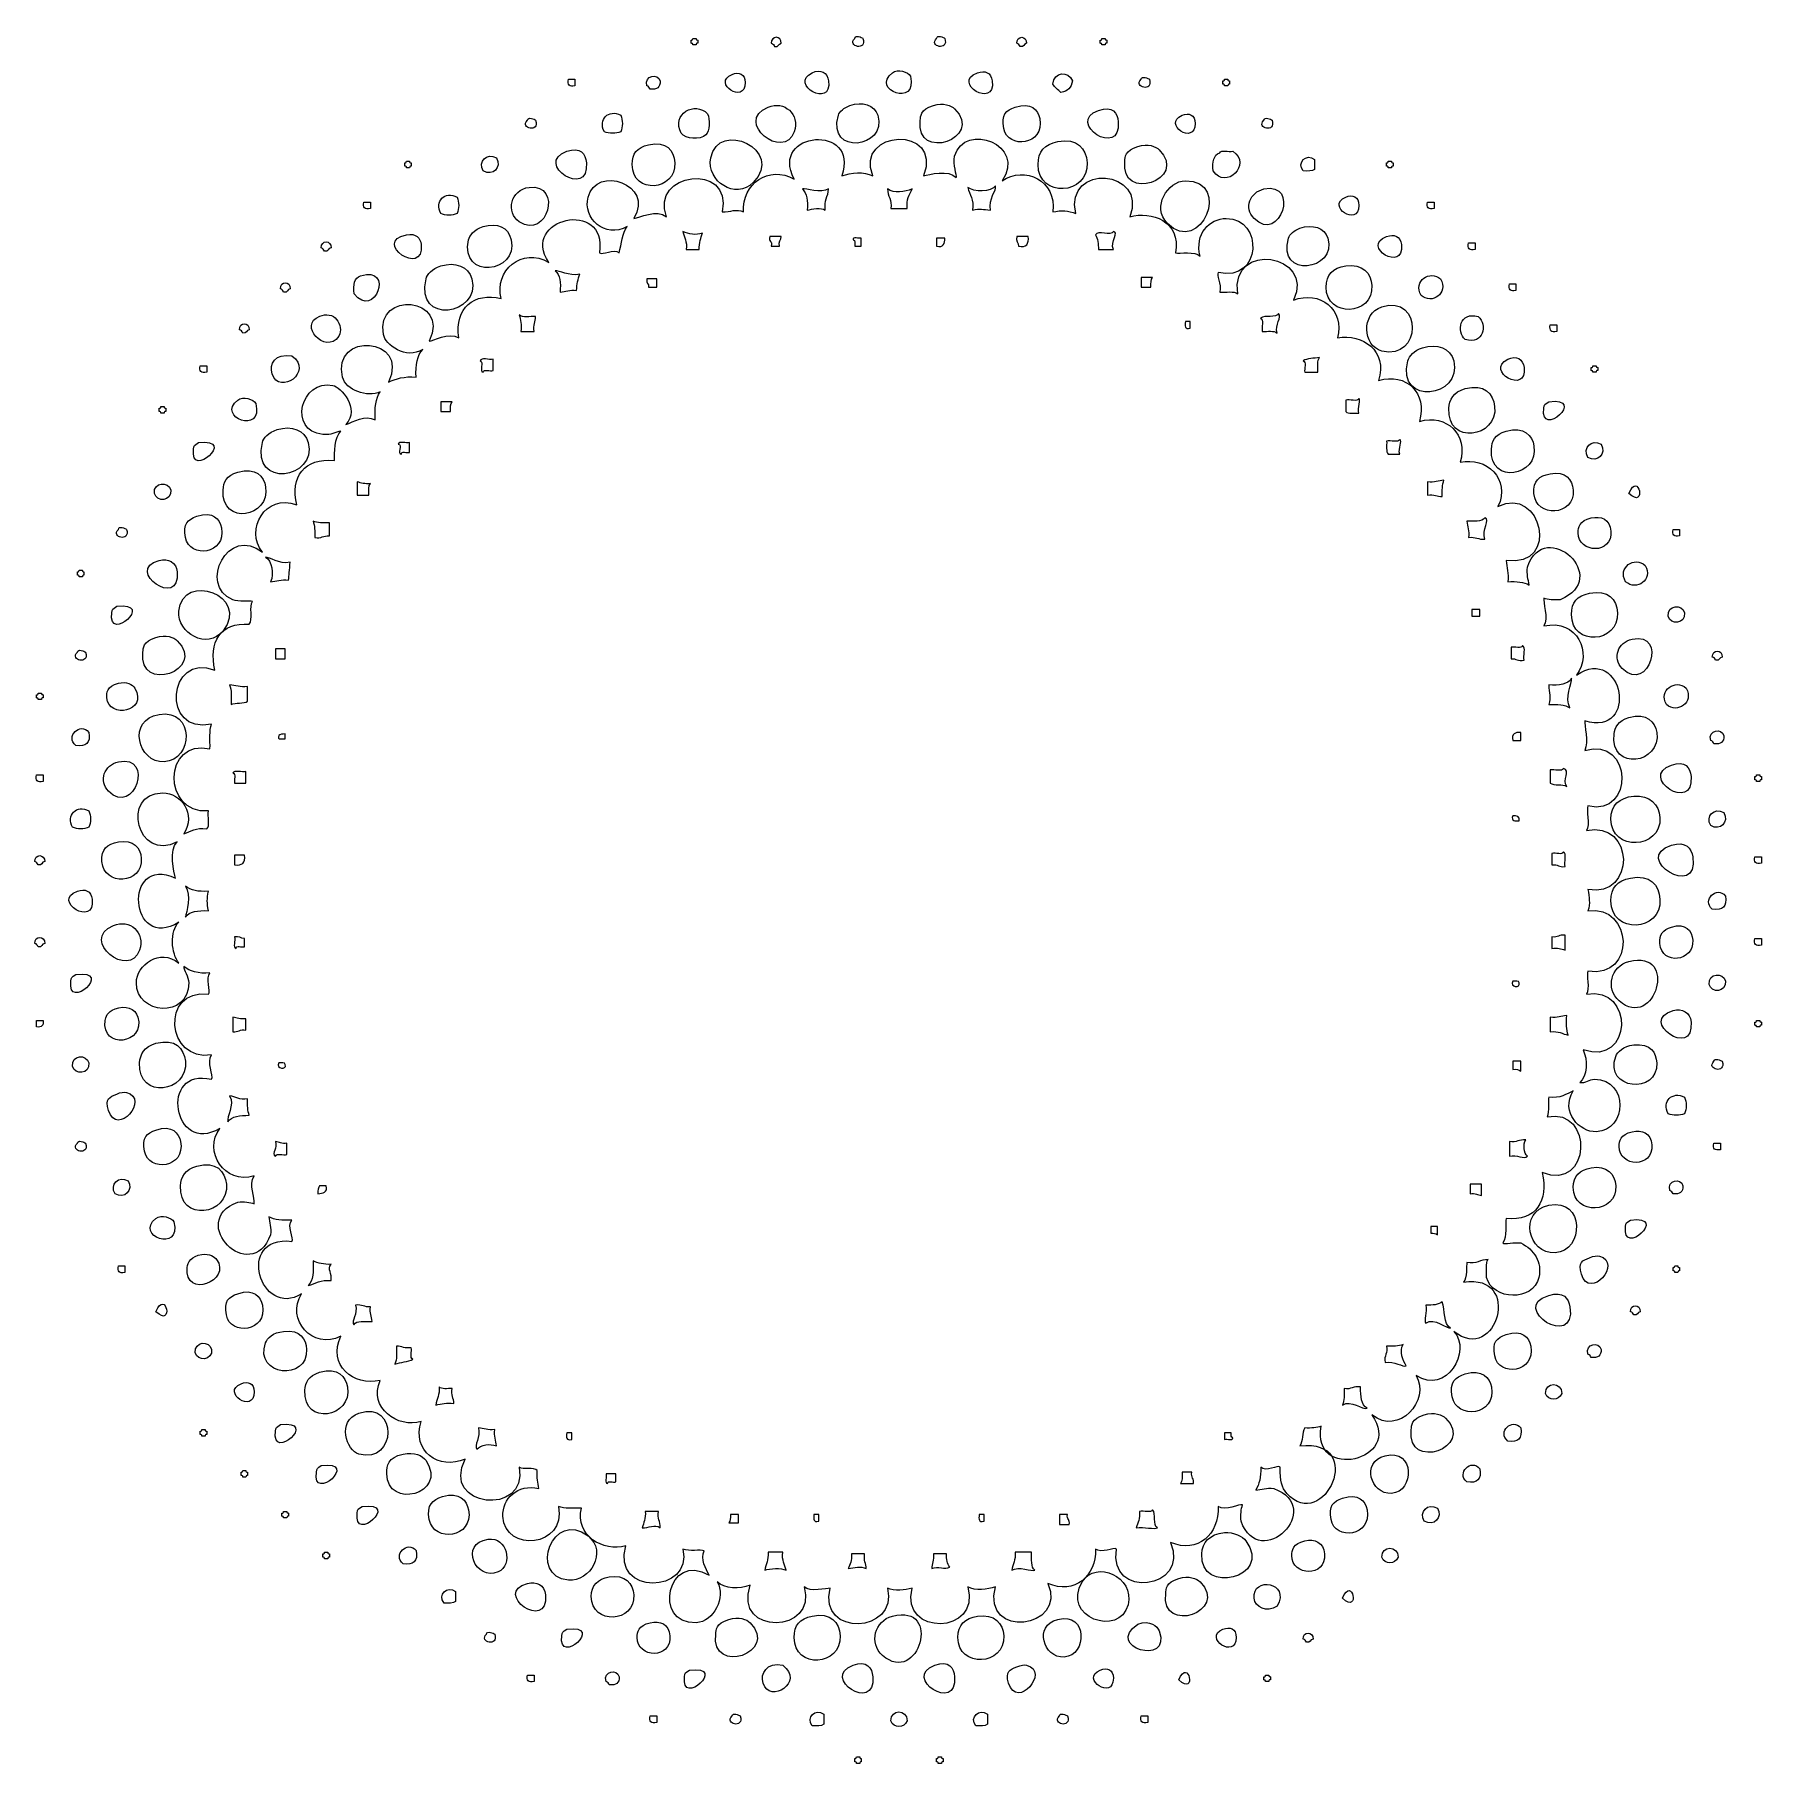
# Model space of a CAD drawing. Header units: centimetres. Extents: x -5.3 to 5.3, y -5.3 to 5.3.
import ezdxf

# ---------------------------------------------------------------- set-up
doc = ezdxf.new("R2010")
doc.units = ezdxf.units.CM
doc.header["$MEASUREMENT"] = 0
doc.layers.add('Layer 1', color=7, linetype='Continuous')

msp = doc.modelspace()

# ---------------------------------------------------------------- linework, layer by layer
at = {"layer": 'Layer 1'}
for points, knots in [([(-0.71723, 5.2506), (-0.73718, 5.25044), (-0.72996, 5.22324), (-0.75737, 5.23054), (-0.75737, 5.23054), (-0.76182, 5.23946), (-0.76615, 5.24845), (-0.77743, 5.2506), (-0.77743, 5.2506), (-0.7793, 5.29974), (-0.71533, 5.29974), (-0.71723, 5.2506)], [0, 0, 0, 0, 0.25, 0.25, 0.25, 0.25, 0.5, 0.5, 0.5, 0.5, 1, 1, 1, 1]), ([(-0.21566, 5.28071), (-0.22172, 5.28648), (-0.26323, 5.30418), (-0.26583, 5.28071), (-0.26583, 5.28071), (-0.31739, 5.23179), (-0.18897, 5.19999), (-0.21566, 5.28071)], [0, 0, 0, 0, 0.33333333, 0.33333333, 0.33333333, 0.33333333, 1, 1, 1, 1]), ([(0.28591, 5.28071), (0.27985, 5.28648), (0.23834, 5.30418), (0.23577, 5.28071), (0.23577, 5.28071), (0.18418, 5.23179), (0.31261, 5.19999), (0.28591, 5.28071)], [0, 0, 0, 0, 0.33333333, 0.33333333, 0.33333333, 0.33333333, 1, 1, 1, 1]), ([(0.72731, 5.2506), (0.73855, 5.24846), (0.74292, 5.23946), (0.74737, 5.23054), (0.74737, 5.23054), (0.77473, 5.22324), (0.76756, 5.25044), (0.78748, 5.2506), (0.78748, 5.2506), (0.78936, 5.29974), (0.72543, 5.29974), (0.72731, 5.2506)], [0, 0, 0, 0, 0.25, 0.25, 0.25, 0.25, 0.5, 0.5, 0.5, 0.5, 1, 1, 1, 1]), ([(-1.26897, 5.27066), (-1.26897, 5.26397), (-1.26897, 5.25727), (-1.26897, 5.2506), (-1.26897, 5.2506), (-1.26286, 5.25004), (-1.25712, 5.24907), (-1.25894, 5.24057), (-1.25894, 5.24057), (-1.25225, 5.24057), (-1.24558, 5.24057), (-1.23888, 5.24057), (-1.23888, 5.24057), (-1.2383, 5.24666), (-1.23735, 5.2524), (-1.22883, 5.2506), (-1.22883, 5.2506), (-1.22883, 5.25727), (-1.22883, 5.26396), (-1.22883, 5.27066), (-1.22883, 5.27066), (-1.23494, 5.27122), (-1.24071, 5.27217), (-1.23888, 5.28071), (-1.23888, 5.28071), (-1.24557, 5.28071), (-1.25224, 5.28071), (-1.25894, 5.28071), (-1.25894, 5.28071), (-1.25952, 5.27457), (-1.26042, 5.26883), (-1.26897, 5.27066)], [0, 0, 0, 0, 0.11111111, 0.11111111, 0.11111111, 0.11111111, 0.22222222, 0.22222222, 0.22222222, 0.22222222, 0.33333333, 0.33333333, 0.33333333, 0.33333333, 0.44444444, 0.44444444, 0.44444444, 0.44444444, 0.55555556, 0.55555556, 0.55555556, 0.55555556, 0.66666667, 0.66666667, 0.66666667, 0.66666667, 0.77777778, 0.77777778, 0.77777778, 0.77777778, 1, 1, 1, 1]), ([(1.23891, 5.27066), (1.23891, 5.26397), (1.23891, 5.25727), (1.23891, 5.2506), (1.23891, 5.2506), (1.24502, 5.25004), (1.25076, 5.24907), (1.24894, 5.24057), (1.24894, 5.24057), (1.25563, 5.24057), (1.2623, 5.24057), (1.269, 5.24057), (1.269, 5.24057), (1.26958, 5.24666), (1.27053, 5.2524), (1.27903, 5.2506), (1.27903, 5.2506), (1.27903, 5.25727), (1.27903, 5.26396), (1.27903, 5.27066), (1.27903, 5.27066), (1.27294, 5.27122), (1.26718, 5.27217), (1.269, 5.28071), (1.269, 5.28071), (1.26231, 5.28071), (1.25564, 5.28071), (1.24894, 5.28071), (1.24894, 5.28071), (1.24836, 5.27457), (1.24746, 5.26883), (1.23891, 5.27066)], [0, 0, 0, 0, 0.11111111, 0.11111111, 0.11111111, 0.11111111, 0.22222222, 0.22222222, 0.22222222, 0.22222222, 0.33333333, 0.33333333, 0.33333333, 0.33333333, 0.44444444, 0.44444444, 0.44444444, 0.44444444, 0.55555556, 0.55555556, 0.55555556, 0.55555556, 0.66666667, 0.66666667, 0.66666667, 0.66666667, 0.77777778, 0.77777778, 0.77777778, 0.77777778, 1, 1, 1, 1]), ([(-0.42632, 5.01989), (-0.43254, 5.07058), (-0.47503, 5.09553), (-0.5266, 5.07006), (-0.5266, 5.07006), (-0.67252, 4.99793), (-0.40497, 4.84693), (-0.42632, 5.01989)], [0, 0, 0, 0, 0.33333333, 0.33333333, 0.33333333, 0.33333333, 1, 1, 1, 1]), ([(0.07525, 5.04994), (0.06096, 5.07285), (-0.00291, 5.09825), (-0.03505, 5.07005), (-0.03505, 5.07005), (-0.17113, 4.96562), (0.1229, 4.85264), (0.07525, 5.04994)], [0, 0, 0, 0, 0.33333333, 0.33333333, 0.33333333, 0.33333333, 1, 1, 1, 1]), ([(-1.9812, 4.98978), (-1.9812, 5.00314), (-1.9812, 5.01656), (-1.9812, 5.02992), (-1.9812, 5.02992), (-1.99459, 5.02992), (-2.00798, 5.02992), (-2.02136, 5.02992), (-2.02136, 5.02992), (-2.02912, 4.99536), (-2.01578, 4.982), (-1.9812, 4.98978)], [0, 0, 0, 0, 0.25, 0.25, 0.25, 0.25, 0.5, 0.5, 0.5, 0.5, 1, 1, 1, 1]), ([(-1.53982, 4.98978), (-1.52855, 4.98769), (-1.52421, 4.97864), (-1.51976, 4.96972), (-1.51976, 4.96972), (-1.47883, 4.96559), (-1.45645, 4.97999), (-1.45957, 5.01989), (-1.45957, 5.01989), (-1.47032, 5.06841), (-1.55863, 5.05558), (-1.53982, 4.98978)], [0, 0, 0, 0, 0.25, 0.25, 0.25, 0.25, 0.5, 0.5, 0.5, 0.5, 1, 1, 1, 1]), ([(-0.93792, 5.00986), (-0.93792, 5.06442), (-0.97626, 5.07765), (-1.01814, 5.06003), (-1.01814, 5.06003), (-1.14408, 5.00705), (-0.93792, 4.87161), (-0.93792, 5.00986)], [0, 0, 0, 0, 0.33333333, 0.33333333, 0.33333333, 0.33333333, 1, 1, 1, 1]), ([(0.57684, 5.01989), (0.57094, 5.07133), (0.53152, 5.08619), (0.48656, 5.07006), (0.48656, 5.07006), (0.32295, 5.01129), (0.59716, 4.84188), (0.57684, 5.01989)], [0, 0, 0, 0, 0.33333333, 0.33333333, 0.33333333, 0.33333333, 1, 1, 1, 1]), ([(0.948, 4.9998), (0.96226, 4.98064), (0.97898, 4.96392), (0.99814, 4.94963), (0.99814, 4.94963), (1.03904, 4.95556), (1.06249, 4.97897), (1.06839, 5.01985), (1.06839, 5.01985), (1.04431, 5.08341), (0.95327, 5.07817), (0.948, 4.9998)], [0, 0, 0, 0, 0.25, 0.25, 0.25, 0.25, 0.5, 0.5, 0.5, 0.5, 1, 1, 1, 1]), ([(1.53985, 5.02989), (1.53379, 5.03568), (1.49225, 5.05341), (1.48968, 5.02989), (1.48968, 5.02989), (1.43812, 4.98099), (1.56655, 4.94919), (1.53985, 5.02989)], [0, 0, 0, 0, 0.33333333, 0.33333333, 0.33333333, 0.33333333, 1, 1, 1, 1]), ([(1.99125, 5.01989), (1.99125, 5.01317), (1.99125, 5.0065), (1.99125, 4.99981), (1.99125, 4.99981), (1.99739, 4.99925), (2.00313, 4.99833), (2.00133, 4.98978), (2.00133, 4.98978), (2.008, 4.98978), (2.01469, 4.98978), (2.02139, 4.98978), (2.02139, 4.98978), (2.02195, 4.99589), (2.0229, 5.00166), (2.03142, 4.99981), (2.03142, 4.99981), (2.03142, 5.0065), (2.03142, 5.01317), (2.03142, 5.01989), (2.03142, 5.01989), (2.02533, 5.02045), (2.01957, 5.0214), (2.02139, 5.02992), (2.02139, 5.02992), (2.0147, 5.02992), (2.008, 5.02992), (2.00133, 5.02992), (2.00133, 5.02992), (2.00073, 5.02378), (1.9998, 5.01801), (1.99125, 5.01989)], [0, 0, 0, 0, 0.11111111, 0.11111111, 0.11111111, 0.11111111, 0.22222222, 0.22222222, 0.22222222, 0.22222222, 0.33333333, 0.33333333, 0.33333333, 0.33333333, 0.44444444, 0.44444444, 0.44444444, 0.44444444, 0.55555556, 0.55555556, 0.55555556, 0.55555556, 0.66666667, 0.66666667, 0.66666667, 0.66666667, 0.77777778, 0.77777778, 0.77777778, 0.77777778, 1, 1, 1, 1]), ([(-1.32913, 4.69887), (-1.30431, 4.66373), (-1.21353, 4.6567), (-1.17869, 4.68884), (-1.17869, 4.68884), (-1.154, 4.71427), (-1.15255, 4.78213), (-1.16861, 4.81925), (-1.16861, 4.81925), (-1.24325, 4.89905), (-1.39375, 4.81817), (-1.32913, 4.69887)], [0, 0, 0, 0, 0.25, 0.25, 0.25, 0.25, 0.5, 0.5, 0.5, 0.5, 1, 1, 1, 1]), ([(-0.63698, 4.7089), (-0.60108, 4.81587), (-0.69802, 4.90109), (-0.79745, 4.8594), (-0.79745, 4.8594), (-1.01108, 4.7698), (-0.69895, 4.52435), (-0.63698, 4.7089)], [0, 0, 0, 0, 0.33333333, 0.33333333, 0.33333333, 0.33333333, 1, 1, 1, 1]), ([(-0.36616, 4.80923), (-0.44019, 4.55936), (-0.06498, 4.60632), (-0.12536, 4.80923), (-0.12536, 4.80923), (-0.14388, 4.87146), (-0.2199, 4.89747), (-0.29588, 4.8694), (-0.29588, 4.8694), (-0.33195, 4.85611), (-0.35925, 4.83238), (-0.36616, 4.80923)], [0, 0, 0, 0, 0.25, 0.25, 0.25, 0.25, 0.5, 0.5, 0.5, 0.5, 1, 1, 1, 1]), ([(0.13547, 4.77912), (0.10425, 4.52097), (0.52904, 4.66641), (0.3461, 4.84934), (0.3461, 4.84934), (0.32554, 4.8699), (0.27763, 4.88839), (0.21569, 4.8694), (0.21569, 4.8694), (0.13465, 4.8446), (0.13819, 4.80176), (0.13547, 4.77912)], [0, 0, 0, 0, 0.25, 0.25, 0.25, 0.25, 0.5, 0.5, 0.5, 0.5, 1, 1, 1, 1]), ([(0.64707, 4.72892), (0.67244, 4.59888), (0.89991, 4.62462), (0.86776, 4.78914), (0.86776, 4.78914), (0.85773, 4.84042), (0.81685, 4.89354), (0.71726, 4.85933), (0.71726, 4.85933), (0.66085, 4.84), (0.63037, 4.81438), (0.64707, 4.72892)], [0, 0, 0, 0, 0.25, 0.25, 0.25, 0.25, 0.5, 0.5, 0.5, 0.5, 1, 1, 1, 1]), ([(0.3461, 4.5584), (0.33464, 4.50646), (0.36211, 4.44116), (0.35615, 4.42801), (0.35615, 4.42801), (0.31038, 4.47844), (0.18787, 4.44672), (0.15552, 4.43804), (0.15552, 4.43804), (0.27739, 4.7507), (-0.26903, 4.72355), (-0.15547, 4.43804), (-0.15547, 4.43804), (-0.21127, 4.46754), (-0.28739, 4.45738), (-0.34605, 4.43804), (-0.34605, 4.43804), (-0.2318, 4.76046), (-0.79365, 4.71474), (-0.63699, 4.41798), (-0.63699, 4.41798), (-0.79304, 4.50574), (-0.95671, 4.38935), (-0.94795, 4.21732), (-0.94795, 4.21732), (-0.98991, 4.23994), (-1.0287, 4.21552), (-1.07839, 4.21732), (-1.07839, 4.21732), (-1.0169, 4.52881), (-1.52458, 4.45862), (-1.41946, 4.18721), (-1.41946, 4.18721), (-1.47788, 4.23798), (-1.58856, 4.17903), (-1.62009, 4.17718), (-1.62009, 4.17718), (-1.48973, 4.38853), (-1.85213, 4.50614), (-1.90097, 4.30762), (-1.90097, 4.30762), (-1.93277, 4.17829), (-1.79813, 4.05137), (-1.66017, 4.12704), (-1.66017, 4.12704), (-1.69218, 4.08883), (-1.69528, 4.02168), (-1.71034, 3.96654), (-1.71034, 3.96654), (-1.7454, 3.99361), (-1.81075, 3.95037), (-1.8307, 3.96654), (-1.8307, 3.96654), (-1.77995, 4.30425), (-2.32105, 4.17707), (-2.14169, 3.90635), (-2.14169, 3.90635), (-2.30298, 4.00856), (-2.4797, 3.85486), (-2.43263, 3.68566), (-2.43263, 3.68566), (-2.60191, 3.72731), (-2.71724, 3.62965), (-2.69343, 3.44492), (-2.69343, 3.44492), (-2.75381, 3.48236), (-2.85332, 3.42645), (-2.87401, 3.42481), (-2.87401, 3.42481), (-2.74349, 3.69712), (-3.20619, 3.73829), (-3.15489, 3.46497), (-3.15489, 3.46497), (-3.14375, 3.40581), (-3.01725, 3.30707), (-2.91409, 3.37469), (-2.91409, 3.37469), (-2.94777, 3.33815), (-2.9601, 3.28029), (-2.95423, 3.20414), (-2.95423, 3.20414), (-3.02956, 3.21258), (-3.07657, 3.19274), (-3.12475, 3.17406), (-3.12475, 3.17406), (-2.9887, 3.45362), (-3.47477, 3.48495), (-3.40563, 3.20414), (-3.40563, 3.20414), (-3.38647, 3.12625), (-3.25349, 3.07653), (-3.17491, 3.11389), (-3.17491, 3.11389), (-3.20293, 3.07497), (-3.20936, 3.01459), (-3.20502, 2.94337), (-3.20502, 2.94337), (-3.2691, 2.97441), (-3.33842, 2.93175), (-3.38557, 2.91323), (-3.38557, 2.91323), (-3.29556, 3.01375), (-3.41698, 3.1445), (-3.46579, 3.154), (-3.46579, 3.154), (-3.65957, 3.19162), (-3.744, 2.87542), (-3.52598, 2.85306), (-3.52598, 2.85306), (-3.47031, 2.84734), (-3.45481, 2.86735), (-3.41565, 2.87312), (-3.41565, 2.87312), (-3.4561, 2.83775), (-3.45462, 2.73763), (-3.45576, 2.69257), (-3.45576, 2.69257), (-3.63965, 2.71472), (-3.72765, 2.59163), (-3.68648, 2.42172), (-3.68648, 2.42172), (-3.88034, 2.49448), (-4.00636, 2.26884), (-3.89717, 2.13084), (-3.89717, 2.13084), (-4.10175, 2.30057), (-4.29648, 1.92976), (-4.07775, 1.83993), (-4.07775, 1.83993), (-4.0451, 1.82474), (-3.97123, 1.8353), (-3.95734, 1.82988), (-3.95734, 1.82988), (-3.98007, 1.79911), (-3.95258, 1.71809), (-3.97742, 1.68944), (-3.97742, 1.68944), (-4.15485, 1.7073), (-4.22764, 1.57514), (-4.18811, 1.40853), (-4.18811, 1.40853), (-4.47849, 1.52085), (-4.51982, 1.00951), (-4.20817, 1.07751), (-4.20817, 1.07751), (-4.22439, 1.04026), (-4.21648, 0.97885), (-4.2182, 0.92701), (-4.2182, 0.92701), (-4.50657, 0.99305), (-4.51176, 0.52259), (-4.22823, 0.54582), (-4.22823, 0.54582), (-4.23458, 0.51206), (-4.21532, 0.45263), (-4.23826, 0.43546), (-4.23826, 0.43546), (-4.30597, 0.44628), (-4.3343, 0.41779), (-4.37873, 0.40535), (-4.37873, 0.40535), (-4.30354, 0.52587), (-4.39185, 0.65615), (-4.50912, 0.65615), (-4.50912, 0.65615), (-4.76725, 0.65615), (-4.66385, 0.22631), (-4.41887, 0.35519), (-4.41887, 0.35519), (-4.47208, 0.31127), (-4.44057, 0.16456), (-4.4289, 0.13447), (-4.4289, 0.13447), (-4.75688, 0.28078), (-4.71113, -0.32358), (-4.40884, -0.13636), (-4.40884, -0.13636), (-4.46782, -0.18925), (-4.45501, -0.33088), (-4.40884, -0.38716), (-4.40884, -0.38716), (-4.52565, -0.29016), (-4.66961, -0.40102), (-4.66961, -0.50757), (-4.66961, -0.50757), (-4.66961, -0.70334), (-4.35044, -0.73128), (-4.34864, -0.50757), (-4.34864, -0.50757), (-4.34827, -0.46854), (-4.38018, -0.43113), (-4.37872, -0.40724), (-4.37872, -0.40724), (-4.34297, -0.43838), (-4.29133, -0.45362), (-4.21822, -0.44735), (-4.21822, -0.44735), (-4.24677, -0.47537), (-4.21161, -0.56313), (-4.22825, -0.57779), (-4.22825, -0.57779), (-4.52374, -0.54038), (-4.48625, -0.99832), (-4.20819, -0.94895), (-4.20819, -0.94895), (-4.24018, -0.99525), (-4.19361, -1.0736), (-4.20819, -1.09942), (-4.20819, -1.09942), (-4.53268, -1.02039), (-4.44372, -1.57136), (-4.15802, -1.40038), (-4.15802, -1.40038), (-4.26229, -1.53704), (-4.12939, -1.74937), (-3.94736, -1.69129), (-3.94736, -1.69129), (-3.98112, -1.74654), (-3.94334, -1.82419), (-3.94736, -1.86181), (-3.94736, -1.86181), (-3.97374, -1.85141), (-4.00893, -1.84982), (-4.04769, -1.85178), (-4.04769, -1.85178), (-4.36339, -1.97222), (-3.96652, -2.37034), (-3.84703, -2.05241), (-3.84703, -2.05241), (-3.84211, -2.00735), (-3.85214, -1.97722), (-3.85711, -1.94205), (-3.85711, -1.94205), (-3.82507, -1.96353), (-3.77218, -1.96417), (-3.71664, -1.96211), (-3.71664, -1.96211), (-3.74963, -1.99727), (-3.70066, -2.07578), (-3.71664, -2.09252), (-3.71664, -2.09252), (-4.066, -2.05241), (-3.90952, -2.57327), (-3.65645, -2.41354), (-3.65645, -2.41354), (-3.7562, -2.56964), (-3.58933, -2.76044), (-3.41571, -2.67434), (-3.41571, -2.67434), (-3.5004, -2.84941), (-3.33753, -2.98459), (-3.17494, -2.94519), (-3.17494, -2.94519), (-3.25, -3.11336), (-3.06461, -3.24121), (-2.92414, -3.19599), (-2.92414, -3.19599), (-2.98259, -3.37678), (-2.81619, -3.49822), (-2.65331, -3.42671), (-2.65331, -3.42671), (-2.80928, -3.72437), (-2.26728, -3.78326), (-2.32221, -3.47688), (-2.32221, -3.47688), (-2.2985, -3.49662), (-2.23249, -3.4741), (-2.21188, -3.49694), (-2.21188, -3.49694), (-2.2168, -3.542), (-2.20683, -3.57213), (-2.20185, -3.6073), (-2.20185, -3.6073), (-2.33372, -3.57648), (-2.42728, -3.67178), (-2.42254, -3.77785), (-2.42254, -3.77785), (-2.41249, -4.00428), (-2.03096, -3.96838), (-2.08147, -3.71766), (-2.08147, -3.71766), (-2.04676, -3.73309), (-1.99003, -3.72655), (-1.94103, -3.72771), (-1.94103, -3.72771), (-1.98365, -3.89609), (-1.80636, -3.99811), (-1.6702, -3.95843), (-1.6702, -3.95843), (-1.75963, -4.26741), (-1.25536, -4.25349), (-1.31907, -3.97849), (-1.31907, -3.97849), (-1.27978, -3.99574), (-1.21207, -3.98063), (-1.18868, -3.98852), (-1.18868, -3.98852), (-1.21524, -4.039), (-1.17683, -4.10097), (-1.15854, -4.13902), (-1.15854, -4.13902), (-1.40968, -3.98662), (-1.51147, -4.44192), (-1.23881, -4.42993), (-1.23881, -4.42993), (-1.12864, -4.42509), (-1.05548, -4.27404), (-1.10837, -4.17916), (-1.10837, -4.17916), (-1.06588, -4.22411), (-0.97057, -4.22623), (-0.90776, -4.19922), (-0.90776, -4.19922), (-1.0115, -4.51632), (-0.48967, -4.49629), (-0.57669, -4.20925), (-0.57669, -4.20925), (-0.5401, -4.24701), (-0.43887, -4.21668), (-0.41622, -4.2193), (-0.41622, -4.2193), (-0.49149, -4.52243), (0.00248, -4.49637), (-0.06509, -4.2193), (-0.06509, -4.2193), (-0.02429, -4.23708), (0.04289, -4.22933), (0.08541, -4.2193), (0.08541, -4.2193), (0.00955, -4.51344), (0.51123, -4.50772), (0.42648, -4.20925), (0.42648, -4.20925), (0.475, -4.23793), (0.5456, -4.22833), (0.597, -4.20925), (0.597, -4.20925), (0.50884, -4.53702), (1.04052, -4.46722), (0.91802, -4.18919), (0.91802, -4.18919), (1.08114, -4.26055), (1.21721, -4.14405), (1.20893, -3.9785), (1.20893, -3.9785), (1.24801, -4.00763), (1.31992, -3.96524), (1.33937, -3.9785), (1.33937, -3.9785), (1.28076, -4.28753), (1.79186, -4.23142), (1.67042, -3.93836), (1.67042, -3.93836), (1.83811, -4.00863), (1.96779, -3.88648), (1.9613, -3.71767), (1.9613, -3.71767), (2.01027, -3.74992), (2.08878, -3.69857), (2.1118, -3.70764), (2.1118, -3.70764), (2.1014, -3.73402), (2.09979, -3.76918), (2.10177, -3.80794), (2.10177, -3.80794), (2.21784, -4.12695), (2.62387, -3.72579), (2.30238, -3.60731), (2.30238, -3.60731), (2.25737, -3.60236), (2.22721, -3.61239), (2.19205, -3.61734), (2.19205, -3.61734), (2.21226, -3.58072), (2.22594, -3.53754), (2.22216, -3.4769), (2.22216, -3.4769), (2.25452, -3.50981), (2.32704, -3.45941), (2.34255, -3.4769), (2.34255, -3.4769), (2.34178, -3.56326), (2.34961, -3.60067), (2.38269, -3.6374), (2.38269, -3.6374), (2.60809, -3.88793), (2.87783, -3.30014), (2.46291, -3.34646), (2.46291, -3.34646), (2.48326, -3.32), (2.47352, -3.26343), (2.49305, -3.23616), (2.49305, -3.23616), (2.53181, -3.23812), (2.56697, -3.2365), (2.59335, -3.22611), (2.59335, -3.22611), (2.52839, -3.56599), (3.10206, -3.44005), (2.90431, -3.15589), (2.90431, -3.15589), (3.06872, -3.28868), (3.26356, -3.0668), (3.17516, -2.91515), (3.17516, -2.91515), (3.35936, -3.03773), (3.51809, -2.76309), (3.4059, -2.6443), (3.4059, -2.6443), (3.67022, -2.85491), (3.83034, -2.28349), (3.46604, -2.34334), (3.46604, -2.34334), (3.48832, -2.31548), (3.48236, -2.24026), (3.48615, -2.22298), (3.48615, -2.22298), (3.54552, -2.23221), (3.56928, -2.20583), (3.61654, -2.20292), (3.61654, -2.20292), (3.59799, -2.22443), (3.60979, -2.27634), (3.60651, -2.31325), (3.60651, -2.31325), (3.64289, -2.45575), (3.89268, -2.46404), (3.92753, -2.31325), (3.92753, -2.31325), (3.9492, -2.2194), (3.89816, -2.14262), (3.8172, -2.10259), (3.8172, -2.10259), (3.77995, -2.096), (3.71396, -2.11222), (3.70684, -2.10259), (3.70684, -2.10259), (3.73227, -2.06497), (3.72139, -1.9821), (3.7269, -1.95209), (3.7269, -1.95209), (3.91097, -1.97331), (3.98818, -1.84202), (3.94759, -1.67123), (3.94759, -1.67123), (4.24747, -1.79294), (4.26652, -1.2683), (3.97773, -1.33016), (3.97773, -1.33016), (3.99286, -1.29751), (3.98231, -1.22364), (3.98776, -1.20975), (3.98776, -1.20975), (4.05862, -1.21708), (4.0955, -1.19046), (4.13826, -1.16964), (4.13826, -1.16964), (4.05735, -1.30259), (4.17932, -1.42478), (4.27867, -1.42041), (4.27867, -1.42041), (4.4706, -1.41197), (4.4783, -1.10278), (4.26864, -1.09939), (4.26864, -1.09939), (4.2353, -1.09886), (4.21572, -1.12365), (4.17839, -1.11947), (4.17839, -1.11947), (4.22358, -1.0806), (4.22861, -0.97837), (4.19845, -0.91884), (4.19845, -0.91884), (4.50055, -1.02372), (4.51516, -0.52456), (4.21851, -0.57777), (4.21851, -0.57777), (4.24288, -0.54348), (4.21541, -0.45664), (4.22854, -0.4373), (4.22854, -0.4373), (4.52773, -0.48254), (4.50191, -0.0281), (4.22854, -0.06617), (4.22854, -0.06617), (4.24365, -0.02061), (4.23508, 0.01612), (4.22854, 0.06427), (4.22854, 0.06427), (4.52204, 0.00953), (4.5162, 0.48969), (4.21851, 0.42537), (4.21851, 0.42537), (4.24642, 0.45823), (4.21354, 0.55705), (4.22854, 0.57587), (4.22854, 0.57587), (4.51368, 0.50837), (4.50265, 1.00243), (4.20848, 0.91694), (4.20848, 0.91694), (4.23563, 0.96597), (4.20541, 1.07495), (4.20848, 1.09752), (4.20848, 1.09752), (4.54455, 0.99645), (4.44528, 1.57157), (4.15831, 1.3784), (4.15831, 1.3784), (4.25859, 1.51215), (4.16392, 1.7263), (3.95765, 1.67934), (3.95765, 1.67934), (3.98797, 1.72339), (3.95146, 1.83081), (3.95765, 1.84989), (3.95765, 1.84989), (3.98408, 1.83947), (4.01925, 1.83788), (4.05798, 1.83986), (4.05798, 1.83986), (4.37858, 1.97186), (3.96712, 2.35241), (3.85737, 2.04047), (3.85737, 2.04047), (3.85242, 1.99541), (3.86242, 1.9653), (3.8674, 1.93011), (3.8674, 1.93011), (3.83673, 1.94961), (3.78998, 1.95302), (3.73696, 1.95017), (3.73696, 1.95017), (3.74297, 2.00303), (3.72953, 2.03637), (3.72693, 2.08061), (3.72693, 2.08061), (4.06279, 2.03425), (3.94204, 2.54575), (3.67679, 2.41166), (3.67679, 2.41166), (3.75781, 2.58195), (3.60382, 2.71887), (3.44602, 2.68251), (3.44602, 2.68251), (3.49282, 2.85235), (3.36508, 2.98006), (3.19525, 2.93328), (3.19525, 2.93328), (3.24586, 3.10531), (3.11646, 3.23475), (2.94445, 3.18408), (2.94445, 3.18408), (3.0021, 3.36712), (2.84677, 3.47237), (2.69368, 3.44491), (2.69368, 3.44491), (2.74043, 3.617), (2.58269, 3.74071), (2.42283, 3.67563), (2.42283, 3.67563), (2.55838, 3.96194), (2.03357, 4.04102), (2.08173, 3.71577), (2.08173, 3.71577), (2.06022, 3.73434), (2.00826, 3.72254), (1.97137, 3.7258), (1.97137, 3.7258), (1.98455, 3.77618), (1.94914, 3.83005), (1.96134, 3.84619), (1.96134, 3.84619), (2.2328, 3.7847), (2.2386, 4.17724), (2.01151, 4.17724), (2.01151, 4.17724), (1.90644, 4.17724), (1.81752, 4.08093), (1.85101, 3.94652), (1.85101, 3.94652), (1.82341, 3.97663), (1.7224, 3.96105), (1.70051, 3.96658), (1.70051, 3.96658), (1.73446, 4.16039), (1.5533, 4.22561), (1.41963, 4.18727), (1.41963, 4.18727), (1.53438, 4.47829), (1.01831, 4.5202), (1.08858, 4.20735), (1.08858, 4.20735), (1.04392, 4.22706), (1.00076, 4.22759), (0.94814, 4.21738), (0.94814, 4.21738), (0.97449, 4.40928), (0.77415, 4.50207), (0.63718, 4.40796), (0.63718, 4.40796), (0.78962, 4.62595), (0.40968, 4.77562), (0.3461, 4.5584)], [0, 0, 0, 0, 0.00657895, 0.00657895, 0.00657895, 0.00657895, 0.01315789, 0.01315789, 0.01315789, 0.01315789, 0.01973684, 0.01973684, 0.01973684, 0.01973684, 0.02631579, 0.02631579, 0.02631579, 0.02631579, 0.03289474, 0.03289474, 0.03289474, 0.03289474, 0.03947368, 0.03947368, 0.03947368, 0.03947368, 0.04605263, 0.04605263, 0.04605263, 0.04605263, 0.05263158, 0.05263158, 0.05263158, 0.05263158, 0.05921053, 0.05921053, 0.05921053, 0.05921053, 0.06578947, 0.06578947, 0.06578947, 0.06578947, 0.07236842, 0.07236842, 0.07236842, 0.07236842, 0.07894737, 0.07894737, 0.07894737, 0.07894737, 0.08552632, 0.08552632, 0.08552632, 0.08552632, 0.09210526, 0.09210526, 0.09210526, 0.09210526, 0.09868421, 0.09868421, 0.09868421, 0.09868421, 0.10526316, 0.10526316, 0.10526316, 0.10526316, 0.11184211, 0.11184211, 0.11184211, 0.11184211, 0.11842105, 0.11842105, 0.11842105, 0.11842105, 0.125, 0.125, 0.125, 0.125, 0.13157895, 0.13157895, 0.13157895, 0.13157895, 0.13815789, 0.13815789, 0.13815789, 0.13815789, 0.14473684, 0.14473684, 0.14473684, 0.14473684, 0.15131579, 0.15131579, 0.15131579, 0.15131579, 0.15789474, 0.15789474, 0.15789474, 0.15789474, 0.16447368, 0.16447368, 0.16447368, 0.16447368, 0.17105263, 0.17105263, 0.17105263, 0.17105263, 0.17763158, 0.17763158, 0.17763158, 0.17763158, 0.18421053, 0.18421053, 0.18421053, 0.18421053, 0.19078947, 0.19078947, 0.19078947, 0.19078947, 0.19736842, 0.19736842, 0.19736842, 0.19736842, 0.20394737, 0.20394737, 0.20394737, 0.20394737, 0.21052632, 0.21052632, 0.21052632, 0.21052632, 0.21710526, 0.21710526, 0.21710526, 0.21710526, 0.22368421, 0.22368421, 0.22368421, 0.22368421, 0.23026316, 0.23026316, 0.23026316, 0.23026316, 0.23684211, 0.23684211, 0.23684211, 0.23684211, 0.24342105, 0.24342105, 0.24342105, 0.24342105, 0.25, 0.25, 0.25, 0.25, 0.25657895, 0.25657895, 0.25657895, 0.25657895, 0.26315789, 0.26315789, 0.26315789, 0.26315789, 0.26973684, 0.26973684, 0.26973684, 0.26973684, 0.27631579, 0.27631579, 0.27631579, 0.27631579, 0.28289474, 0.28289474, 0.28289474, 0.28289474, 0.28947368, 0.28947368, 0.28947368, 0.28947368, 0.29605263, 0.29605263, 0.29605263, 0.29605263, 0.30263158, 0.30263158, 0.30263158, 0.30263158, 0.30921053, 0.30921053, 0.30921053, 0.30921053, 0.31578947, 0.31578947, 0.31578947, 0.31578947, 0.32236842, 0.32236842, 0.32236842, 0.32236842, 0.32894737, 0.32894737, 0.32894737, 0.32894737, 0.33552632, 0.33552632, 0.33552632, 0.33552632, 0.34210526, 0.34210526, 0.34210526, 0.34210526, 0.34868421, 0.34868421, 0.34868421, 0.34868421, 0.35526316, 0.35526316, 0.35526316, 0.35526316, 0.36184211, 0.36184211, 0.36184211, 0.36184211, 0.36842105, 0.36842105, 0.36842105, 0.36842105, 0.375, 0.375, 0.375, 0.375, 0.38157895, 0.38157895, 0.38157895, 0.38157895, 0.38815789, 0.38815789, 0.38815789, 0.38815789, 0.39473684, 0.39473684, 0.39473684, 0.39473684, 0.40131579, 0.40131579, 0.40131579, 0.40131579, 0.40789474, 0.40789474, 0.40789474, 0.40789474, 0.41447368, 0.41447368, 0.41447368, 0.41447368, 0.42105263, 0.42105263, 0.42105263, 0.42105263, 0.42763158, 0.42763158, 0.42763158, 0.42763158, 0.43421053, 0.43421053, 0.43421053, 0.43421053, 0.44078947, 0.44078947, 0.44078947, 0.44078947, 0.44736842, 0.44736842, 0.44736842, 0.44736842, 0.45394737, 0.45394737, 0.45394737, 0.45394737, 0.46052632, 0.46052632, 0.46052632, 0.46052632, 0.46710526, 0.46710526, 0.46710526, 0.46710526, 0.47368421, 0.47368421, 0.47368421, 0.47368421, 0.48026316, 0.48026316, 0.48026316, 0.48026316, 0.48684211, 0.48684211, 0.48684211, 0.48684211, 0.49342105, 0.49342105, 0.49342105, 0.49342105, 0.5, 0.5, 0.5, 0.5, 0.50657895, 0.50657895, 0.50657895, 0.50657895, 0.51315789, 0.51315789, 0.51315789, 0.51315789, 0.51973684, 0.51973684, 0.51973684, 0.51973684, 0.52631579, 0.52631579, 0.52631579, 0.52631579, 0.53289474, 0.53289474, 0.53289474, 0.53289474, 0.53947368, 0.53947368, 0.53947368, 0.53947368, 0.54605263, 0.54605263, 0.54605263, 0.54605263, 0.55263158, 0.55263158, 0.55263158, 0.55263158, 0.55921053, 0.55921053, 0.55921053, 0.55921053, 0.56578947, 0.56578947, 0.56578947, 0.56578947, 0.57236842, 0.57236842, 0.57236842, 0.57236842, 0.57894737, 0.57894737, 0.57894737, 0.57894737, 0.58552632, 0.58552632, 0.58552632, 0.58552632, 0.59210526, 0.59210526, 0.59210526, 0.59210526, 0.59868421, 0.59868421, 0.59868421, 0.59868421, 0.60526316, 0.60526316, 0.60526316, 0.60526316, 0.61184211, 0.61184211, 0.61184211, 0.61184211, 0.61842105, 0.61842105, 0.61842105, 0.61842105, 0.625, 0.625, 0.625, 0.625, 0.63157895, 0.63157895, 0.63157895, 0.63157895, 0.63815789, 0.63815789, 0.63815789, 0.63815789, 0.64473684, 0.64473684, 0.64473684, 0.64473684, 0.65131579, 0.65131579, 0.65131579, 0.65131579, 0.65789474, 0.65789474, 0.65789474, 0.65789474, 0.66447368, 0.66447368, 0.66447368, 0.66447368, 0.67105263, 0.67105263, 0.67105263, 0.67105263, 0.67763158, 0.67763158, 0.67763158, 0.67763158, 0.68421053, 0.68421053, 0.68421053, 0.68421053, 0.69078947, 0.69078947, 0.69078947, 0.69078947, 0.69736842, 0.69736842, 0.69736842, 0.69736842, 0.70394737, 0.70394737, 0.70394737, 0.70394737, 0.71052632, 0.71052632, 0.71052632, 0.71052632, 0.71710526, 0.71710526, 0.71710526, 0.71710526, 0.72368421, 0.72368421, 0.72368421, 0.72368421, 0.73026316, 0.73026316, 0.73026316, 0.73026316, 0.73684211, 0.73684211, 0.73684211, 0.73684211, 0.74342105, 0.74342105, 0.74342105, 0.74342105, 0.75, 0.75, 0.75, 0.75, 0.75657895, 0.75657895, 0.75657895, 0.75657895, 0.76315789, 0.76315789, 0.76315789, 0.76315789, 0.76973684, 0.76973684, 0.76973684, 0.76973684, 0.77631579, 0.77631579, 0.77631579, 0.77631579, 0.78289474, 0.78289474, 0.78289474, 0.78289474, 0.78947368, 0.78947368, 0.78947368, 0.78947368, 0.79605263, 0.79605263, 0.79605263, 0.79605263, 0.80263158, 0.80263158, 0.80263158, 0.80263158, 0.80921053, 0.80921053, 0.80921053, 0.80921053, 0.81578947, 0.81578947, 0.81578947, 0.81578947, 0.82236842, 0.82236842, 0.82236842, 0.82236842, 0.82894737, 0.82894737, 0.82894737, 0.82894737, 0.83552632, 0.83552632, 0.83552632, 0.83552632, 0.84210526, 0.84210526, 0.84210526, 0.84210526, 0.84868421, 0.84868421, 0.84868421, 0.84868421, 0.85526316, 0.85526316, 0.85526316, 0.85526316, 0.86184211, 0.86184211, 0.86184211, 0.86184211, 0.86842105, 0.86842105, 0.86842105, 0.86842105, 0.875, 0.875, 0.875, 0.875, 0.88157895, 0.88157895, 0.88157895, 0.88157895, 0.88815789, 0.88815789, 0.88815789, 0.88815789, 0.89473684, 0.89473684, 0.89473684, 0.89473684, 0.90131579, 0.90131579, 0.90131579, 0.90131579, 0.90789474, 0.90789474, 0.90789474, 0.90789474, 0.91447368, 0.91447368, 0.91447368, 0.91447368, 0.92105263, 0.92105263, 0.92105263, 0.92105263, 0.92763158, 0.92763158, 0.92763158, 0.92763158, 0.93421053, 0.93421053, 0.93421053, 0.93421053, 0.94078947, 0.94078947, 0.94078947, 0.94078947, 0.94736842, 0.94736842, 0.94736842, 0.94736842, 0.95394737, 0.95394737, 0.95394737, 0.95394737, 0.96052632, 0.96052632, 0.96052632, 0.96052632, 0.96710526, 0.96710526, 0.96710526, 0.96710526, 0.97368421, 0.97368421, 0.97368421, 0.97368421, 0.98026316, 0.98026316, 0.98026316, 0.98026316, 0.98684211, 0.98684211, 0.98684211, 0.98684211, 1, 1, 1, 1]), ([(-2.22197, 4.77912), (-2.22803, 4.78491), (-2.26954, 4.80262), (-2.27211, 4.77912), (-2.27211, 4.77912), (-2.3237, 4.73017), (-2.1953, 4.69842), (-2.22197, 4.77912)], [0, 0, 0, 0, 0.33333333, 0.33333333, 0.33333333, 0.33333333, 1, 1, 1, 1]), ([(-1.80065, 4.7089), (-1.77155, 4.69594), (-1.72945, 4.69594), (-1.70035, 4.7089), (-1.70035, 4.7089), (-1.68733, 4.73803), (-1.68733, 4.78007), (-1.70035, 4.80923), (-1.70035, 4.80923), (-1.77406, 4.85074), (-1.84216, 4.78263), (-1.80065, 4.7089)], [0, 0, 0, 0, 0.25, 0.25, 0.25, 0.25, 0.5, 0.5, 0.5, 0.5, 1, 1, 1, 1]), ([(-1.14858, 4.54837), (-1.17559, 4.40446), (-0.99697, 4.28873), (-0.88778, 4.39787), (-0.88778, 4.39787), (-0.69154, 4.59417), (-1.1036, 4.78795), (-1.14858, 4.54837)], [0, 0, 0, 0, 0.33333333, 0.33333333, 0.33333333, 0.33333333, 1, 1, 1, 1]), ([(1.34927, 4.76909), (1.34475, 4.82367), (1.31405, 4.86987), (1.22888, 4.83928), (1.22888, 4.83928), (1.02187, 4.76507), (1.36835, 4.53906), (1.34927, 4.76909)], [0, 0, 0, 0, 0.33333333, 0.33333333, 0.33333333, 0.33333333, 1, 1, 1, 1]), ([(1.8207, 4.75906), (1.8207, 4.81364), (1.78241, 4.82682), (1.74048, 4.80923), (1.74048, 4.80923), (1.61457, 4.75631), (1.8207, 4.62082), (1.8207, 4.75906)], [0, 0, 0, 0, 0.33333333, 0.33333333, 0.33333333, 0.33333333, 1, 1, 1, 1]), ([(2.29222, 4.77912), (2.28616, 4.78491), (2.24465, 4.80262), (2.24205, 4.77912), (2.24205, 4.77912), (2.19049, 4.73017), (2.31894, 4.69842), (2.29222, 4.77912)], [0, 0, 0, 0, 0.33333333, 0.33333333, 0.33333333, 0.33333333, 1, 1, 1, 1]), ([(0.85773, 4.50826), (0.85773, 4.2994), (1.16917, 4.31797), (1.15864, 4.51831), (1.15864, 4.51831), (1.15414, 4.60486), (1.09678, 4.67259), (0.97809, 4.64872), (0.97809, 4.64872), (0.89744, 4.63248), (0.85773, 4.58859), (0.85773, 4.50826)], [0, 0, 0, 0, 0.25, 0.25, 0.25, 0.25, 0.5, 0.5, 0.5, 0.5, 1, 1, 1, 1]), ([(-2.46272, 4.54837), (-2.52064, 4.5829), (-2.5775, 4.52601), (-2.54297, 4.46815), (-2.54297, 4.46815), (-2.4851, 4.43362), (-2.42819, 4.49048), (-2.46272, 4.54837)], [0, 0, 0, 0, 0.33333333, 0.33333333, 0.33333333, 0.33333333, 1, 1, 1, 1]), ([(-1.91101, 4.51832), (-1.91553, 4.57288), (-1.94623, 4.61907), (-2.0314, 4.58854), (-2.0314, 4.58854), (-2.2384, 4.51427), (-1.8919, 4.28823), (-1.91101, 4.51832)], [0, 0, 0, 0, 0.33333333, 0.33333333, 0.33333333, 0.33333333, 1, 1, 1, 1]), ([(-1.6301, 4.50826), (-1.6301, 4.31988), (-1.35906, 4.3453), (-1.3693, 4.51831), (-1.3693, 4.51831), (-1.3738, 4.59467), (-1.42058, 4.65378), (-1.5298, 4.62864), (-1.5298, 4.62864), (-1.602, 4.61201), (-1.6301, 4.57428), (-1.6301, 4.50826)], [0, 0, 0, 0, 0.25, 0.25, 0.25, 0.25, 0.5, 0.5, 0.5, 0.5, 1, 1, 1, 1]), ([(1.38941, 4.52832), (1.35819, 4.27019), (1.78298, 4.41563), (1.60004, 4.59854), (1.60004, 4.59854), (1.57948, 4.6191), (1.53159, 4.63757), (1.46963, 4.6186), (1.46963, 4.6186), (1.38856, 4.5938), (1.39211, 4.55097), (1.38941, 4.52832)], [0, 0, 0, 0, 0.25, 0.25, 0.25, 0.25, 0.5, 0.5, 0.5, 0.5, 1, 1, 1, 1]), ([(1.93109, 4.46815), (2.00742, 4.34782), (2.17178, 4.51218), (2.05148, 4.58854), (2.05148, 4.58854), (2.02751, 4.5824), (1.97869, 4.60111), (1.97121, 4.57851), (1.97121, 4.57851), (1.93291, 4.56666), (1.92561, 4.52377), (1.93109, 4.46815)], [0, 0, 0, 0, 0.25, 0.25, 0.25, 0.25, 0.5, 0.5, 0.5, 0.5, 1, 1, 1, 1]), ([(2.4828, 4.46815), (2.50947, 4.46826), (2.54014, 4.46434), (2.55305, 4.47818), (2.55305, 4.47818), (2.55305, 4.49824), (2.55305, 4.51832), (2.55305, 4.53835), (2.55305, 4.53835), (2.5033, 4.5801), (2.4411, 4.51787), (2.4828, 4.46815)], [0, 0, 0, 0, 0.25, 0.25, 0.25, 0.25, 0.5, 0.5, 0.5, 0.5, 1, 1, 1, 1]), ([(-3.02451, 4.51832), (-3.02451, 4.5116), (-3.02451, 4.50493), (-3.02451, 4.49824), (-3.02451, 4.49824), (-3.01842, 4.49768), (-3.01266, 4.49676), (-3.01448, 4.48821), (-3.01448, 4.48821), (-3.00779, 4.48821), (-3.00109, 4.48821), (-2.99442, 4.48821), (-2.99442, 4.48821), (-2.99384, 4.49432), (-2.99289, 4.50009), (-2.98434, 4.49824), (-2.98434, 4.49824), (-2.98434, 4.50493), (-2.98434, 4.5116), (-2.98434, 4.51832), (-2.98434, 4.51832), (-2.99048, 4.51888), (-2.99622, 4.51983), (-2.99442, 4.52835), (-2.99442, 4.52835), (-3.00109, 4.52835), (-3.00778, 4.52835), (-3.01448, 4.52835), (-3.01448, 4.52835), (-3.01503, 4.52221), (-3.01596, 4.51644), (-3.02451, 4.51832)], [0, 0, 0, 0, 0.11111111, 0.11111111, 0.11111111, 0.11111111, 0.22222222, 0.22222222, 0.22222222, 0.22222222, 0.33333333, 0.33333333, 0.33333333, 0.33333333, 0.44444444, 0.44444444, 0.44444444, 0.44444444, 0.55555556, 0.55555556, 0.55555556, 0.55555556, 0.66666667, 0.66666667, 0.66666667, 0.66666667, 0.77777778, 0.77777778, 0.77777778, 0.77777778, 1, 1, 1, 1]), ([(2.99445, 4.51832), (2.99445, 4.5116), (2.99445, 4.50493), (2.99445, 4.49824), (2.99445, 4.49824), (3.00054, 4.49768), (3.00633, 4.49676), (3.00448, 4.48821), (3.00448, 4.48821), (3.01115, 4.48821), (3.01784, 4.48821), (3.02454, 4.48821), (3.02454, 4.48821), (3.0251, 4.49432), (3.02605, 4.50009), (3.03459, 4.49824), (3.03459, 4.49824), (3.03459, 4.50493), (3.03459, 4.5116), (3.03459, 4.51832), (3.03459, 4.51832), (3.02848, 4.51888), (3.02271, 4.51983), (3.02454, 4.52835), (3.02454, 4.52835), (3.01785, 4.52835), (3.01115, 4.52835), (3.00448, 4.52835), (3.00448, 4.52835), (3.00389, 4.52221), (3.00297, 4.51644), (2.99445, 4.51832)], [0, 0, 0, 0, 0.11111111, 0.11111111, 0.11111111, 0.11111111, 0.22222222, 0.22222222, 0.22222222, 0.22222222, 0.33333333, 0.33333333, 0.33333333, 0.33333333, 0.44444444, 0.44444444, 0.44444444, 0.44444444, 0.55555556, 0.55555556, 0.55555556, 0.55555556, 0.66666667, 0.66666667, 0.66666667, 0.66666667, 0.77777778, 0.77777778, 0.77777778, 0.77777778, 1, 1, 1, 1]), ([(-2.80379, 4.20732), (-2.77469, 4.19436), (-2.73264, 4.19436), (-2.70349, 4.20732), (-2.70349, 4.20732), (-2.6905, 4.23645), (-2.6905, 4.27849), (-2.70349, 4.30765), (-2.70349, 4.30765), (-2.77723, 4.34917), (-2.84533, 4.28106), (-2.80379, 4.20732)], [0, 0, 0, 0, 0.25, 0.25, 0.25, 0.25, 0.5, 0.5, 0.5, 0.5, 1, 1, 1, 1]), ([(-2.32227, 4.15716), (-2.15066, 4.04244), (-2.05329, 4.3919), (-2.2621, 4.36782), (-2.2621, 4.36782), (-2.37673, 4.35459), (-2.40557, 4.21285), (-2.32227, 4.15716)], [0, 0, 0, 0, 0.33333333, 0.33333333, 0.33333333, 0.33333333, 1, 1, 1, 1]), ([(-0.58685, 4.35779), (-0.5673, 4.36337), (-0.47099, 4.32982), (-0.42635, 4.35779), (-0.42635, 4.35779), (-0.42923, 4.31054), (-0.45561, 4.28675), (-0.44641, 4.22735), (-0.44641, 4.22735), (-0.47083, 4.24674), (-0.53034, 4.23701), (-0.55677, 4.22735), (-0.55677, 4.22735), (-0.55409, 4.2835), (-0.55859, 4.33255), (-0.58685, 4.35779)], [0, 0, 0, 0, 0.2, 0.2, 0.2, 0.2, 0.4, 0.4, 0.4, 0.4, 0.6, 0.6, 0.6, 0.6, 1, 1, 1, 1]), ([(-0.06519, 4.35779), (-0.02442, 4.32765), (0.04125, 4.33903), (0.08531, 4.35779), (0.08531, 4.35779), (0.06872, 4.32424), (0.04983, 4.29297), (0.0552, 4.23738), (0.0552, 4.23738), (0.02178, 4.23738), (-0.01166, 4.23738), (-0.04513, 4.23738), (-0.04513, 4.23738), (-0.0362, 4.29316), (-0.0644, 4.31178), (-0.06519, 4.35779)], [0, 0, 0, 0, 0.2, 0.2, 0.2, 0.2, 0.4, 0.4, 0.4, 0.4, 0.6, 0.6, 0.6, 0.6, 1, 1, 1, 1]), ([(0.5969, 4.37785), (0.60672, 4.34763), (0.55025, 4.29771), (0.56679, 4.22735), (0.56679, 4.22735), (0.52009, 4.23209), (0.4999, 4.24095), (0.45649, 4.22735), (0.45649, 4.22735), (0.46522, 4.29297), (0.43794, 4.32255), (0.42635, 4.36782), (0.42635, 4.36782), (0.4627, 4.33681), (0.57198, 4.33864), (0.5969, 4.37785)], [0, 0, 0, 0, 0.2, 0.2, 0.2, 0.2, 0.4, 0.4, 0.4, 0.4, 0.6, 0.6, 0.6, 0.6, 1, 1, 1, 1]), ([(1.76054, 4.40793), (1.65315, 4.40793), (1.55133, 4.24603), (1.65018, 4.14716), (1.65018, 4.14716), (1.85357, 3.94377), (2.04997, 4.40793), (1.76054, 4.40793)], [0, 0, 0, 0, 0.33333333, 0.33333333, 0.33333333, 0.33333333, 1, 1, 1, 1]), ([(2.18189, 4.17722), (2.34183, 4.01725), (2.4642, 4.40556), (2.24206, 4.3578), (2.24206, 4.3578), (2.15651, 4.33938), (2.11831, 4.24077), (2.18189, 4.17722)], [0, 0, 0, 0, 0.33333333, 0.33333333, 0.33333333, 0.33333333, 1, 1, 1, 1]), ([(-3.23514, 4.23738), (-3.23514, 4.25077), (-3.23514, 4.26416), (-3.23514, 4.27754), (-3.23514, 4.27754), (-3.2485, 4.27754), (-3.26192, 4.27754), (-3.27528, 4.27754), (-3.27528, 4.27754), (-3.28308, 4.24296), (-3.26969, 4.2296), (-3.23514, 4.23738)], [0, 0, 0, 0, 0.25, 0.25, 0.25, 0.25, 0.5, 0.5, 0.5, 0.5, 1, 1, 1, 1]), ([(2.8239, 4.25749), (2.8239, 4.31207), (2.78556, 4.32525), (2.74363, 4.30766), (2.74363, 4.30766), (2.61773, 4.25471), (2.8239, 4.11925), (2.8239, 4.25749)], [0, 0, 0, 0, 0.33333333, 0.33333333, 0.33333333, 0.33333333, 1, 1, 1, 1]), ([(3.28533, 4.23738), (3.28533, 4.25077), (3.28533, 4.26416), (3.28533, 4.27754), (3.28533, 4.27754), (3.27197, 4.27754), (3.25861, 4.27754), (3.24519, 4.27754), (3.24519, 4.27754), (3.23742, 4.24296), (3.2508, 4.2296), (3.28533, 4.23738)], [0, 0, 0, 0, 0.25, 0.25, 0.25, 0.25, 0.5, 0.5, 0.5, 0.5, 1, 1, 1, 1]), ([(-2.63324, 4.0468), (-2.6883, 3.79833), (-2.32643, 3.84019), (-2.37244, 4.0468), (-2.37244, 4.0468), (-2.39014, 4.12636), (-2.45856, 4.15113), (-2.54296, 4.12705), (-2.54296, 4.12705), (-2.60223, 4.11017), (-2.62834, 4.06911), (-2.63324, 4.0468)], [0, 0, 0, 0, 0.25, 0.25, 0.25, 0.25, 0.5, 0.5, 0.5, 0.5, 1, 1, 1, 1]), ([(2.39255, 4.05683), (2.31852, 3.80698), (2.69373, 3.85395), (2.63329, 4.05683), (2.63329, 4.05683), (2.6148, 4.11906), (2.53881, 4.14507), (2.46277, 4.11702), (2.46277, 4.11702), (2.42676, 4.10377), (2.3994, 4.07998), (2.39255, 4.05683)], [0, 0, 0, 0, 0.25, 0.25, 0.25, 0.25, 0.5, 0.5, 0.5, 0.5, 1, 1, 1, 1]), ([(-3.5361, 3.99666), (-3.52483, 3.99452), (-3.52046, 3.98552), (-3.51602, 3.9766), (-3.51602, 3.9766), (-3.48866, 3.9693), (-3.49581, 3.99652), (-3.47586, 3.99666), (-3.47586, 3.99666), (-3.47403, 4.04577), (-3.53798, 4.04577), (-3.5361, 3.99666)], [0, 0, 0, 0, 0.25, 0.25, 0.25, 0.25, 0.5, 0.5, 0.5, 0.5, 1, 1, 1, 1]), ([(-2.9242, 4.01669), (-2.92809, 4.05564), (-2.95405, 4.08863), (-3.01448, 4.07691), (-3.01448, 4.07691), (-3.22935, 4.03513), (-2.9033, 3.80841), (-2.9242, 4.01669)], [0, 0, 0, 0, 0.33333333, 0.33333333, 0.33333333, 0.33333333, 1, 1, 1, 1]), ([(-1.31911, 4.09699), (-1.28236, 4.07905), (-1.24251, 4.07357), (-1.19875, 4.08696), (-1.19875, 4.08696), (-1.2096, 4.05767), (-1.22121, 4.02912), (-1.21881, 3.98663), (-1.21881, 3.98663), (-1.24559, 3.98663), (-1.27228, 3.98663), (-1.29906, 3.98663), (-1.29906, 3.98663), (-1.29191, 4.03725), (-1.31278, 4.05987), (-1.31911, 4.09699)], [0, 0, 0, 0, 0.2, 0.2, 0.2, 0.2, 0.4, 0.4, 0.4, 0.4, 0.6, 0.6, 0.6, 0.6, 1, 1, 1, 1]), ([(-0.78745, 4.06686), (-0.76406, 4.06686), (-0.74062, 4.06686), (-0.71726, 4.06686), (-0.71726, 4.06686), (-0.717, 4.04323), (-0.73454, 4.03736), (-0.72729, 4.00669), (-0.72729, 4.00669), (-0.74404, 4.00669), (-0.76073, 4.00669), (-0.77746, 4.00669), (-0.77746, 4.00669), (-0.77015, 4.03738), (-0.79476, 4.03622), (-0.78745, 4.06686)], [0, 0, 0, 0, 0.2, 0.2, 0.2, 0.2, 0.4, 0.4, 0.4, 0.4, 0.6, 0.6, 0.6, 0.6, 1, 1, 1, 1]), ([(-0.27585, 4.0468), (-0.27752, 4.06858), (-0.24026, 4.05135), (-0.22568, 4.05683), (-0.22568, 4.05683), (-0.22568, 4.04013), (-0.22568, 4.02339), (-0.22568, 4.00666), (-0.22568, 4.00666), (-0.23904, 4.00666), (-0.25246, 4.00666), (-0.26582, 4.00666), (-0.26582, 4.00666), (-0.26665, 4.02257), (-0.26099, 4.04495), (-0.27585, 4.0468)], [0, 0, 0, 0, 0.2, 0.2, 0.2, 0.2, 0.4, 0.4, 0.4, 0.4, 0.6, 0.6, 0.6, 0.6, 1, 1, 1, 1]), ([(0.23577, 4.05683), (0.25249, 4.05683), (0.26921, 4.05683), (0.28591, 4.05683), (0.28591, 4.05683), (0.28726, 4.02209), (0.27728, 3.9986), (0.23577, 4.00666), (0.23577, 4.00666), (0.23577, 4.02339), (0.23577, 4.04013), (0.23577, 4.05683)], [0, 0, 0, 0, 0.25, 0.25, 0.25, 0.25, 0.5, 0.5, 0.5, 0.5, 1, 1, 1, 1]), ([(0.72731, 4.06686), (0.7507, 4.06686), (0.77411, 4.06686), (0.7975, 4.06686), (0.7975, 4.06686), (0.80247, 4.02177), (0.78713, 3.99696), (0.73733, 4.00669), (0.73733, 4.00669), (0.73755, 4.03032), (0.72006, 4.03622), (0.72731, 4.06686)], [0, 0, 0, 0, 0.25, 0.25, 0.25, 0.25, 0.5, 0.5, 0.5, 0.5, 1, 1, 1, 1]), ([(1.31913, 4.09699), (1.35712, 4.09546), (1.2982, 4.03606), (1.31913, 3.98663), (1.31913, 3.98663), (1.28905, 3.98663), (1.25896, 3.98663), (1.22888, 3.98663), (1.22888, 3.98663), (1.22592, 4.02042), (1.22383, 4.05516), (1.2088, 4.07693), (1.2088, 4.07693), (1.22288, 4.10631), (1.30514, 4.06755), (1.31913, 4.09699)], [0, 0, 0, 0, 0.2, 0.2, 0.2, 0.2, 0.4, 0.4, 0.4, 0.4, 0.6, 0.6, 0.6, 0.6, 1, 1, 1, 1]), ([(3.08472, 4.01669), (3.07882, 4.06815), (3.0394, 4.08297), (2.99444, 4.06686), (2.99444, 4.06686), (2.83083, 4.00815), (3.10504, 3.83873), (3.08472, 4.01669)], [0, 0, 0, 0, 0.33333333, 0.33333333, 0.33333333, 0.33333333, 1, 1, 1, 1]), ([(3.53613, 3.98664), (3.53613, 4), (3.53613, 4.01339), (3.53613, 4.02678), (3.53613, 4.02678), (3.52272, 4.02678), (3.50935, 4.02678), (3.49599, 4.02678), (3.49599, 4.02678), (3.48821, 3.99222), (3.5016, 3.97886), (3.53613, 3.98664)], [0, 0, 0, 0, 0.25, 0.25, 0.25, 0.25, 0.5, 0.5, 0.5, 0.5, 1, 1, 1, 1]), ([(-3.33547, 3.71576), (-3.20757, 3.54913), (-3.08562, 3.89187), (-3.29531, 3.82612), (-3.29531, 3.82612), (-3.33364, 3.81426), (-3.34092, 3.77137), (-3.33547, 3.71576)], [0, 0, 0, 0, 0.33333333, 0.33333333, 0.33333333, 0.33333333, 1, 1, 1, 1]), ([(-2.89409, 3.80608), (-2.96582, 3.52361), (-2.55593, 3.58055), (-2.61321, 3.80608), (-2.61321, 3.80608), (-2.63284, 3.88342), (-2.7165, 3.91355), (-2.80379, 3.8863), (-2.80379, 3.8863), (-2.85708, 3.86972), (-2.88716, 3.83334), (-2.89409, 3.80608)], [0, 0, 0, 0, 0.25, 0.25, 0.25, 0.25, 0.5, 0.5, 0.5, 0.5, 1, 1, 1, 1]), ([(-2.10159, 3.8562), (-2.07936, 3.86136), (-2.01777, 3.81995), (-1.95112, 3.83614), (-1.95112, 3.83614), (-1.96229, 3.80719), (-1.96919, 3.77394), (-1.97118, 3.73581), (-1.97118, 3.73581), (-2.01391, 3.74176), (-2.03754, 3.72864), (-2.07151, 3.72578), (-2.07151, 3.72578), (-2.06872, 3.78209), (-2.07044, 3.83387), (-2.10159, 3.8562)], [0, 0, 0, 0, 0.2, 0.2, 0.2, 0.2, 0.4, 0.4, 0.4, 0.4, 0.6, 0.6, 0.6, 0.6, 1, 1, 1, 1]), ([(1.48968, 3.81609), (1.51312, 3.81609), (1.53651, 3.81609), (1.55993, 3.81609), (1.55993, 3.81609), (1.54834, 3.80424), (1.54855, 3.78064), (1.54988, 3.75592), (1.54988, 3.75592), (1.52982, 3.75592), (1.50977, 3.75592), (1.48969, 3.75592), (1.48969, 3.75592), (1.48968, 3.77597), (1.48968, 3.79603), (1.48968, 3.81609)], [0, 0, 0, 0, 0.2, 0.2, 0.2, 0.2, 0.4, 0.4, 0.4, 0.4, 0.6, 0.6, 0.6, 0.6, 1, 1, 1, 1]), ([(2.62324, 3.75592), (2.62324, 3.56621), (2.91357, 3.57857), (2.90412, 3.76595), (2.90412, 3.76595), (2.90036, 3.84069), (2.84657, 3.90269), (2.74362, 3.88631), (2.74362, 3.88631), (2.6656, 3.8739), (2.62324, 3.83302), (2.62324, 3.75592)], [0, 0, 0, 0, 0.25, 0.25, 0.25, 0.25, 0.5, 0.5, 0.5, 0.5, 1, 1, 1, 1]), ([(3.20511, 3.70575), (3.27118, 3.64725), (3.37606, 3.71813), (3.3255, 3.80608), (3.3255, 3.80608), (3.25938, 3.86456), (3.15449, 3.79368), (3.20511, 3.70575)], [0, 0, 0, 0, 0.33333333, 0.33333333, 0.33333333, 0.33333333, 1, 1, 1, 1]), ([(-3.78688, 3.74584), (-3.77561, 3.74375), (-3.77127, 3.73473), (-3.76682, 3.72578), (-3.76682, 3.72578), (-3.73944, 3.7185), (-3.74663, 3.74573), (-3.72668, 3.74584), (-3.72668, 3.74584), (-3.72483, 3.79502), (-3.78875, 3.79502), (-3.78688, 3.74584)], [0, 0, 0, 0, 0.25, 0.25, 0.25, 0.25, 0.5, 0.5, 0.5, 0.5, 1, 1, 1, 1]), ([(-1.53982, 3.80608), (-1.51976, 3.80608), (-1.49966, 3.80608), (-1.47963, 3.80608), (-1.47963, 3.80608), (-1.47963, 3.78933), (-1.47963, 3.77261), (-1.47963, 3.75591), (-1.47963, 3.75591), (-1.49635, 3.75591), (-1.5131, 3.75591), (-1.5298, 3.75591), (-1.5298, 3.75591), (-1.52569, 3.78005), (-1.54813, 3.77767), (-1.53982, 3.80608)], [0, 0, 0, 0, 0.2, 0.2, 0.2, 0.2, 0.4, 0.4, 0.4, 0.4, 0.6, 0.6, 0.6, 0.6, 1, 1, 1, 1]), ([(2.96431, 3.36465), (3.2117, 3.30147), (3.21524, 3.71533), (2.96431, 3.6355), (2.96431, 3.6355), (2.83633, 3.59481), (2.8485, 3.39423), (2.96431, 3.36465)], [0, 0, 0, 0, 0.33333333, 0.33333333, 0.33333333, 0.33333333, 1, 1, 1, 1]), ([(3.7869, 3.73581), (3.7869, 3.7492), (3.7869, 3.76259), (3.7869, 3.77597), (3.7869, 3.77597), (3.77354, 3.77597), (3.76018, 3.77597), (3.74679, 3.77597), (3.74679, 3.77597), (3.73901, 3.74139), (3.75237, 3.72803), (3.7869, 3.73581)], [0, 0, 0, 0, 0.25, 0.25, 0.25, 0.25, 0.5, 0.5, 0.5, 0.5, 1, 1, 1, 1]), ([(3.47596, 3.4349), (3.59031, 3.40019), (3.61217, 3.52745), (3.55618, 3.57531), (3.55618, 3.57531), (3.44178, 3.61003), (3.41998, 3.48276), (3.47596, 3.4349)], [0, 0, 0, 0, 0.33333333, 0.33333333, 0.33333333, 0.33333333, 1, 1, 1, 1]), ([(-4.03767, 3.49509), (-4.0264, 3.49295), (-4.02206, 3.48395), (-4.01756, 3.47501), (-4.01756, 3.47501), (-3.99023, 3.46771), (-3.99737, 3.49496), (-3.97745, 3.49509), (-3.97745, 3.49509), (-3.9756, 3.5442), (-4.03958, 3.5442), (-4.03767, 3.49509)], [0, 0, 0, 0, 0.25, 0.25, 0.25, 0.25, 0.5, 0.5, 0.5, 0.5, 1, 1, 1, 1]), ([(-3.4458, 3.4349), (-3.385, 3.48581), (-3.43453, 3.60005), (-3.51602, 3.5854), (-3.51602, 3.5854), (-3.69324, 3.55346), (-3.53695, 3.35862), (-3.4458, 3.4349)], [0, 0, 0, 0, 0.33333333, 0.33333333, 0.33333333, 0.33333333, 1, 1, 1, 1]), ([(-2.32227, 3.5854), (-2.3033, 3.56757), (-2.25602, 3.57807), (-2.22199, 3.57532), (-2.22199, 3.57532), (-2.22241, 3.54233), (-2.23892, 3.52539), (-2.23202, 3.48507), (-2.23202, 3.48507), (-2.25877, 3.48507), (-2.28552, 3.48507), (-2.31224, 3.48507), (-2.31224, 3.48507), (-2.31026, 3.5238), (-2.3119, 3.55896), (-2.32227, 3.5854)], [0, 0, 0, 0, 0.2, 0.2, 0.2, 0.2, 0.4, 0.4, 0.4, 0.4, 0.6, 0.6, 0.6, 0.6, 1, 1, 1, 1]), ([(1.76054, 3.54523), (1.77057, 3.54523), (1.78062, 3.54523), (1.79065, 3.54523), (1.79065, 3.54523), (1.79065, 3.53184), (1.79065, 3.51845), (1.79065, 3.50509), (1.79065, 3.50509), (1.75715, 3.49501), (1.75776, 3.51904), (1.76054, 3.54523)], [0, 0, 0, 0, 0.25, 0.25, 0.25, 0.25, 0.5, 0.5, 0.5, 0.5, 1, 1, 1, 1]), ([(2.33236, 3.59542), (2.35345, 3.57036), (2.30905, 3.52549), (2.32233, 3.47501), (2.32233, 3.47501), (2.30563, 3.49181), (2.26341, 3.483), (2.23203, 3.48506), (2.23203, 3.48506), (2.22594, 3.50903), (2.24465, 3.55782), (2.222, 3.56528), (2.222, 3.56528), (2.24528, 3.58883), (2.31764, 3.5633), (2.33236, 3.59542)], [0, 0, 0, 0, 0.2, 0.2, 0.2, 0.2, 0.4, 0.4, 0.4, 0.4, 0.6, 0.6, 0.6, 0.6, 1, 1, 1, 1]), ([(4.0377, 3.48507), (4.0377, 3.49843), (4.0377, 3.51182), (4.0377, 3.52518), (4.0377, 3.52518), (4.02434, 3.52518), (4.01095, 3.52518), (3.99756, 3.52518), (3.99756, 3.52518), (3.98978, 3.49065), (4.00317, 3.47729), (4.0377, 3.48507)], [0, 0, 0, 0, 0.25, 0.25, 0.25, 0.25, 0.5, 0.5, 0.5, 0.5, 1, 1, 1, 1]), ([(3.12484, 3.30449), (3.05311, 3.02205), (3.463, 3.07899), (3.40575, 3.30449), (3.40575, 3.30449), (3.38609, 3.38185), (3.30246, 3.41196), (3.21514, 3.38474), (3.21514, 3.38474), (3.16182, 3.36815), (3.13179, 3.33177), (3.12484, 3.30449)], [0, 0, 0, 0, 0.25, 0.25, 0.25, 0.25, 0.5, 0.5, 0.5, 0.5, 1, 1, 1, 1]), ([(-3.83701, 3.22421), (-3.79441, 3.09131), (-3.57888, 3.23728), (-3.71665, 3.33457), (-3.71665, 3.33457), (-3.8182, 3.3542), (-3.8563, 3.28425), (-3.83701, 3.22421)], [0, 0, 0, 0, 0.33333333, 0.33333333, 0.33333333, 0.33333333, 1, 1, 1, 1]), ([(-2.56305, 3.30449), (-2.55559, 3.32711), (-2.5068, 3.30841), (-2.48278, 3.31454), (-2.48278, 3.31454), (-2.48278, 3.2911), (-2.48278, 3.26768), (-2.48278, 3.24429), (-2.48278, 3.24429), (-2.50043, 3.23855), (-2.54176, 3.25643), (-2.54297, 3.23426), (-2.54297, 3.23426), (-2.5717, 3.23564), (-2.53431, 3.30314), (-2.56305, 3.30449)], [0, 0, 0, 0, 0.2, 0.2, 0.2, 0.2, 0.4, 0.4, 0.4, 0.4, 0.6, 0.6, 0.6, 0.6, 1, 1, 1, 1]), ([(2.58313, 3.32454), (2.56636, 3.3079), (2.57517, 3.26562), (2.5731, 3.23424), (2.5731, 3.23424), (2.54635, 3.23424), (2.5196, 3.23424), (2.49288, 3.23424), (2.49288, 3.23424), (2.48687, 3.25501), (2.50529, 3.30015), (2.4828, 3.30446), (2.4828, 3.30446), (2.5074, 3.32002), (2.54812, 3.31941), (2.58313, 3.32454)], [0, 0, 0, 0, 0.2, 0.2, 0.2, 0.2, 0.4, 0.4, 0.4, 0.4, 0.6, 0.6, 0.6, 0.6, 1, 1, 1, 1]), ([(3.83707, 3.26438), (3.83083, 3.31505), (3.78833, 3.34002), (3.73674, 3.31455), (3.73674, 3.31455), (3.5909, 3.24239), (3.85842, 3.09139), (3.83707, 3.26438)], [0, 0, 0, 0, 0.33333333, 0.33333333, 0.33333333, 0.33333333, 1, 1, 1, 1]), ([(-4.23831, 3.23424), (-4.23831, 3.24763), (-4.23831, 3.26102), (-4.23831, 3.2744), (-4.23831, 3.2744), (-4.2517, 3.2744), (-4.26509, 3.2744), (-4.27845, 3.2744), (-4.27845, 3.2744), (-4.2862, 3.23982), (-4.27284, 3.22646), (-4.23831, 3.23424)], [0, 0, 0, 0, 0.25, 0.25, 0.25, 0.25, 0.5, 0.5, 0.5, 0.5, 1, 1, 1, 1]), ([(4.24836, 3.26438), (4.24836, 3.25766), (4.24836, 3.25097), (4.24836, 3.24427), (4.24836, 3.24427), (4.25445, 3.24371), (4.26024, 3.24279), (4.25839, 3.23424), (4.25839, 3.23424), (4.26508, 3.23424), (4.27178, 3.23424), (4.27845, 3.23424), (4.27845, 3.23424), (4.27903, 3.24038), (4.27998, 3.24612), (4.28853, 3.24427), (4.28853, 3.24427), (4.28853, 3.25096), (4.28853, 3.25766), (4.28853, 3.26438), (4.28853, 3.26438), (4.28239, 3.26494), (4.27665, 3.26586), (4.27845, 3.27441), (4.27845, 3.27441), (4.27178, 3.27441), (4.26509, 3.27441), (4.25839, 3.27441), (4.25839, 3.27441), (4.25786, 3.26824), (4.25691, 3.26252), (4.24836, 3.26438)], [0, 0, 0, 0, 0.11111111, 0.11111111, 0.11111111, 0.11111111, 0.22222222, 0.22222222, 0.22222222, 0.22222222, 0.33333333, 0.33333333, 0.33333333, 0.33333333, 0.44444444, 0.44444444, 0.44444444, 0.44444444, 0.55555556, 0.55555556, 0.55555556, 0.55555556, 0.66666667, 0.66666667, 0.66666667, 0.66666667, 0.77777778, 0.77777778, 0.77777778, 0.77777778, 1, 1, 1, 1]), ([(-3.93734, 3.04366), (-3.95168, 3.06655), (-4.01555, 3.09192), (-4.0477, 3.06372), (-4.0477, 3.06372), (-4.18375, 2.95934), (-3.88975, 2.84633), (-3.93734, 3.04366)], [0, 0, 0, 0, 0.33333333, 0.33333333, 0.33333333, 0.33333333, 1, 1, 1, 1]), ([(2.8239, 3.07374), (2.83636, 3.07022), (2.81564, 3.01593), (2.8239, 2.98346), (2.8239, 2.98346), (2.79498, 2.98465), (2.7582, 2.97801), (2.74363, 2.99351), (2.74363, 2.99351), (2.74363, 3.0169), (2.74363, 3.04031), (2.74363, 3.0637), (2.74363, 3.0637), (2.76765, 3.0698), (2.81641, 3.0511), (2.8239, 3.07374)], [0, 0, 0, 0, 0.2, 0.2, 0.2, 0.2, 0.4, 0.4, 0.4, 0.4, 0.6, 0.6, 0.6, 0.6, 1, 1, 1, 1]), ([(3.37563, 3.01355), (3.36346, 2.78363), (3.67657, 2.83329), (3.65651, 3.02358), (3.65651, 3.02358), (3.64825, 3.10206), (3.59394, 3.16611), (3.47596, 3.13394), (3.47596, 3.13394), (3.40241, 3.11388), (3.37841, 3.06546), (3.37563, 3.01355)], [0, 0, 0, 0, 0.25, 0.25, 0.25, 0.25, 0.5, 0.5, 0.5, 0.5, 1, 1, 1, 1]), ([(3.95743, 3.01355), (3.93177, 2.82014), (4.22953, 3.08591), (3.98757, 3.05369), (3.98757, 3.05369), (3.96018, 3.03514), (3.96094, 3.03975), (3.95743, 3.01355)], [0, 0, 0, 0, 0.33333333, 0.33333333, 0.33333333, 0.33333333, 1, 1, 1, 1]), ([(-4.52924, 3.01355), (-4.52924, 3.00686), (-4.52924, 3.00019), (-4.52924, 2.99349), (-4.52924, 2.99349), (-4.5231, 2.99291), (-4.51736, 2.99196), (-4.51921, 2.98344), (-4.51921, 2.98344), (-4.51252, 2.98344), (-4.50582, 2.98344), (-4.4991, 2.98344), (-4.4991, 2.98344), (-4.49854, 2.98955), (-4.49762, 2.99532), (-4.48907, 2.99349), (-4.48907, 2.99349), (-4.48907, 3.00018), (-4.48907, 3.00685), (-4.48907, 3.01355), (-4.48907, 3.01355), (-4.49521, 3.01411), (-4.50095, 3.01508), (-4.4991, 3.02358), (-4.4991, 3.02358), (-4.50582, 3.02358), (-4.51251, 3.02358), (-4.51921, 3.02358), (-4.51921, 3.02358), (-4.51974, 3.01749), (-4.52067, 3.0117), (-4.52924, 3.01355)], [0, 0, 0, 0, 0.11111111, 0.11111111, 0.11111111, 0.11111111, 0.22222222, 0.22222222, 0.22222222, 0.22222222, 0.33333333, 0.33333333, 0.33333333, 0.33333333, 0.44444444, 0.44444444, 0.44444444, 0.44444444, 0.55555556, 0.55555556, 0.55555556, 0.55555556, 0.66666667, 0.66666667, 0.66666667, 0.66666667, 0.77777778, 0.77777778, 0.77777778, 0.77777778, 1, 1, 1, 1]), ([(-2.80379, 3.05369), (-2.7804, 3.05369), (-2.75696, 3.05369), (-2.7336, 3.05369), (-2.7336, 3.05369), (-2.74516, 3.04186), (-2.74495, 3.01821), (-2.74363, 2.99352), (-2.74363, 2.99352), (-2.76369, 2.99352), (-2.78377, 2.99352), (-2.8038, 2.99352), (-2.8038, 2.99352), (-2.80379, 3.01355), (-2.80379, 3.03361), (-2.80379, 3.05369)], [0, 0, 0, 0, 0.2, 0.2, 0.2, 0.2, 0.4, 0.4, 0.4, 0.4, 0.6, 0.6, 0.6, 0.6, 1, 1, 1, 1]), ([(-3.89723, 2.80292), (-3.96899, 2.52045), (-3.55907, 2.57736), (-3.61635, 2.80292), (-3.61635, 2.80292), (-3.63601, 2.88028), (-3.71962, 2.91037), (-3.80696, 2.88314), (-3.80696, 2.88314), (-3.86022, 2.86652), (-3.8903, 2.8302), (-3.89723, 2.80292)], [0, 0, 0, 0, 0.25, 0.25, 0.25, 0.25, 0.5, 0.5, 0.5, 0.5, 1, 1, 1, 1]), ([(3.63646, 2.76275), (3.62469, 2.54018), (3.92843, 2.5959), (3.89726, 2.78286), (3.89726, 2.78286), (3.88673, 2.84607), (3.83873, 2.90568), (3.72671, 2.87311), (3.72671, 2.87311), (3.65625, 2.85263), (3.63897, 2.81064), (3.63646, 2.76275)], [0, 0, 0, 0, 0.25, 0.25, 0.25, 0.25, 0.5, 0.5, 0.5, 0.5, 1, 1, 1, 1]), ([(-4.31856, 2.76275), (-4.34428, 2.56934), (-4.04649, 2.83517), (-4.28845, 2.80291), (-4.28845, 2.80291), (-4.31586, 2.78434), (-4.31509, 2.78895), (-4.31856, 2.76275)], [0, 0, 0, 0, 0.33333333, 0.33333333, 0.33333333, 0.33333333, 1, 1, 1, 1]), ([(-3.06462, 2.79289), (-3.06031, 2.81533), (-3.0152, 2.79694), (-2.99443, 2.80292), (-2.99443, 2.80292), (-2.99443, 2.78286), (-2.99443, 2.76276), (-2.99443, 2.74273), (-2.99443, 2.74273), (-3.00901, 2.73725), (-3.04624, 2.75445), (-3.0446, 2.7327), (-3.0446, 2.7327), (-3.07298, 2.73103), (-3.03623, 2.79453), (-3.06462, 2.79289)], [0, 0, 0, 0, 0.2, 0.2, 0.2, 0.2, 0.4, 0.4, 0.4, 0.4, 0.6, 0.6, 0.6, 0.6, 1, 1, 1, 1]), ([(3.07467, 2.82297), (3.09475, 2.81188), (3.06247, 2.7691), (3.07467, 2.73267), (3.07467, 2.73267), (3.05128, 2.73267), (3.02787, 2.73267), (3.00448, 2.73267), (3.00448, 2.73267), (2.98898, 2.74725), (2.99564, 2.78403), (2.99445, 2.81292), (2.99445, 2.81292), (3.01842, 2.81906), (3.06724, 2.80035), (3.07467, 2.82297)], [0, 0, 0, 0, 0.2, 0.2, 0.2, 0.2, 0.4, 0.4, 0.4, 0.4, 0.6, 0.6, 0.6, 0.6, 1, 1, 1, 1]), ([(4.30858, 2.79289), (4.25069, 2.82742), (4.19378, 2.77051), (4.22831, 2.71262), (4.22831, 2.71262), (4.2862, 2.67811), (4.34308, 2.73494), (4.30858, 2.79289)], [0, 0, 0, 0, 0.33333333, 0.33333333, 0.33333333, 0.33333333, 1, 1, 1, 1]), ([(-4.13798, 2.51198), (-4.14975, 2.28936), (-3.84601, 2.34513), (-3.87718, 2.53204), (-3.87718, 2.53204), (-3.88771, 2.59528), (-3.93571, 2.65486), (-4.0477, 2.62234), (-4.0477, 2.62234), (-4.11819, 2.60189), (-4.13546, 2.55984), (-4.13798, 2.51198)], [0, 0, 0, 0, 0.25, 0.25, 0.25, 0.25, 0.5, 0.5, 0.5, 0.5, 1, 1, 1, 1]), ([(-4.5593, 2.49193), (-4.54644, 2.43658), (-4.45191, 2.44176), (-4.45897, 2.51201), (-4.45897, 2.51201), (-4.47188, 2.56731), (-4.56639, 2.56215), (-4.5593, 2.49193)], [0, 0, 0, 0, 0.33333333, 0.33333333, 0.33333333, 0.33333333, 1, 1, 1, 1]), ([(-3.31544, 2.56215), (-3.29139, 2.55609), (-3.26967, 2.54773), (-3.23517, 2.55212), (-3.23517, 2.55212), (-3.24898, 2.53918), (-3.24509, 2.50857), (-3.2452, 2.4819), (-3.2452, 2.4819), (-3.26864, 2.4819), (-3.29203, 2.4819), (-3.31545, 2.4819), (-3.31545, 2.4819), (-3.31544, 2.50865), (-3.31544, 2.53537), (-3.31544, 2.56215)], [0, 0, 0, 0, 0.2, 0.2, 0.2, 0.2, 0.4, 0.4, 0.4, 0.4, 0.6, 0.6, 0.6, 0.6, 1, 1, 1, 1]), ([(3.34552, 2.57217), (3.33512, 2.54579), (3.33353, 2.51063), (3.33549, 2.47187), (3.33549, 2.47187), (3.30247, 2.47229), (3.28556, 2.48883), (3.24519, 2.4819), (3.24519, 2.4819), (3.24519, 2.50868), (3.24519, 2.53537), (3.24519, 2.56215), (3.24519, 2.56215), (3.28792, 2.55622), (3.31155, 2.56934), (3.34552, 2.57217)], [0, 0, 0, 0, 0.2, 0.2, 0.2, 0.2, 0.4, 0.4, 0.4, 0.4, 0.6, 0.6, 0.6, 0.6, 1, 1, 1, 1]), ([(3.89729, 2.49193), (3.90732, 2.339), (4.14854, 2.35204), (4.13806, 2.51201), (4.13806, 2.51201), (4.13383, 2.57667), (4.09041, 2.62986), (3.99759, 2.61234), (3.99759, 2.61234), (3.92798, 2.59913), (3.89221, 2.56884), (3.89729, 2.49193)], [0, 0, 0, 0, 0.25, 0.25, 0.25, 0.25, 0.5, 0.5, 0.5, 0.5, 1, 1, 1, 1]), ([(4.4791, 2.49193), (4.58965, 2.38747), (4.5398, 2.63723), (4.4791, 2.49193), (4.4791, 2.49193), (4.4791, 2.49193), (4.4791, 2.49193), (4.4791, 2.49193)], [0, 0, 0, 0, 0.33333333, 0.33333333, 0.33333333, 0.33333333, 1, 1, 1, 1]), ([(-4.36872, 2.22104), (-4.34329, 2.091), (-4.11591, 2.11677), (-4.148, 2.28126), (-4.148, 2.28126), (-4.15803, 2.33254), (-4.19891, 2.38566), (-4.2985, 2.35145), (-4.2985, 2.35145), (-4.35494, 2.33209), (-4.38539, 2.30651), (-4.36872, 2.22104)], [0, 0, 0, 0, 0.25, 0.25, 0.25, 0.25, 0.5, 0.5, 0.5, 0.5, 1, 1, 1, 1]), ([(3.59632, 2.34146), (3.63302, 2.33596), (3.57632, 2.26521), (3.59632, 2.21102), (3.59632, 2.21102), (3.55621, 2.20771), (3.54065, 2.22891), (3.49602, 2.22105), (3.49602, 2.22105), (3.50195, 2.26375), (3.48882, 2.28741), (3.48599, 2.32138), (3.48599, 2.32138), (3.52981, 2.32103), (3.57664, 2.3177), (3.59632, 2.34146)], [0, 0, 0, 0, 0.2, 0.2, 0.2, 0.2, 0.4, 0.4, 0.4, 0.4, 0.6, 0.6, 0.6, 0.6, 1, 1, 1, 1]), ([(4.16814, 2.25115), (4.16814, 2.12309), (4.38073, 2.11494), (4.36875, 2.26118), (4.36875, 2.26118), (4.36285, 2.33323), (4.30882, 2.3554), (4.24836, 2.34145), (4.24836, 2.34145), (4.17684, 2.32495), (4.16814, 2.28296), (4.16814, 2.25115)], [0, 0, 0, 0, 0.25, 0.25, 0.25, 0.25, 0.5, 0.5, 0.5, 0.5, 1, 1, 1, 1]), ([(-4.72985, 2.27121), (-4.73594, 2.277), (-4.77745, 2.29473), (-4.78002, 2.27121), (-4.78002, 2.27121), (-4.83158, 2.22229), (-4.70318, 2.19054), (-4.72985, 2.27121)], [0, 0, 0, 0, 0.33333333, 0.33333333, 0.33333333, 0.33333333, 1, 1, 1, 1]), ([(-3.58627, 2.32137), (-3.55989, 2.31097), (-3.52473, 2.30938), (-3.48597, 2.31134), (-3.48597, 2.31134), (-3.48597, 2.28456), (-3.48597, 2.25784), (-3.48597, 2.23109), (-3.48597, 2.23109), (-3.52476, 2.23646), (-3.53492, 2.21318), (-3.57622, 2.22104), (-3.57622, 2.22104), (-3.57426, 2.25981), (-3.57587, 2.29497), (-3.58627, 2.32137)], [0, 0, 0, 0, 0.2, 0.2, 0.2, 0.2, 0.4, 0.4, 0.4, 0.4, 0.6, 0.6, 0.6, 0.6, 1, 1, 1, 1]), ([(4.7901, 2.2311), (4.7901, 2.24449), (4.7901, 2.25785), (4.7901, 2.27121), (4.7901, 2.27121), (4.77669, 2.27121), (4.76332, 2.27121), (4.74994, 2.27121), (4.74994, 2.27121), (4.74215, 2.23668), (4.75552, 2.22332), (4.7901, 2.2311)], [0, 0, 0, 0, 0.25, 0.25, 0.25, 0.25, 0.5, 0.5, 0.5, 0.5, 1, 1, 1, 1]), ([(-5.03081, 2.01041), (-5.03081, 2.00369), (-5.03081, 1.99705), (-5.03081, 1.99033), (-5.03081, 1.99033), (-5.02467, 1.98977), (-5.01893, 1.98882), (-5.02078, 1.9803), (-5.02078, 1.9803), (-5.01409, 1.9803), (-5.00739, 1.9803), (-5.00067, 1.9803), (-5.00067, 1.9803), (-5.00011, 1.98641), (-4.99919, 1.99218), (-4.99064, 1.99033), (-4.99064, 1.99033), (-4.99064, 1.99705), (-4.99064, 2.00369), (-4.99064, 2.01041), (-4.99064, 2.01041), (-4.99678, 2.01097), (-5.00252, 2.01189), (-5.00067, 2.02044), (-5.00067, 2.02044), (-5.00739, 2.02044), (-5.01408, 2.02044), (-5.02078, 2.02044), (-5.02078, 2.02044), (-5.02132, 2.01433), (-5.02224, 2.00856), (-5.03081, 2.01041)], [0, 0, 0, 0, 0.11111111, 0.11111111, 0.11111111, 0.11111111, 0.22222222, 0.22222222, 0.22222222, 0.22222222, 0.33333333, 0.33333333, 0.33333333, 0.33333333, 0.44444444, 0.44444444, 0.44444444, 0.44444444, 0.55555556, 0.55555556, 0.55555556, 0.55555556, 0.66666667, 0.66666667, 0.66666667, 0.66666667, 0.77777778, 0.77777778, 0.77777778, 0.77777778, 1, 1, 1, 1]), ([(-4.41889, 2.01041), (-4.42384, 2.07076), (-4.47451, 2.09516), (-4.52925, 2.0806), (-4.52925, 2.0806), (-4.74866, 2.02234), (-4.39965, 1.77543), (-4.41889, 2.01041)], [0, 0, 0, 0, 0.33333333, 0.33333333, 0.33333333, 0.33333333, 1, 1, 1, 1]), ([(-4.40886, 1.76964), (-4.4213, 1.63621), (-4.23339, 1.52797), (-4.13801, 1.64928), (-4.13801, 1.64928), (-3.96946, 1.86359), (-4.38568, 2.01835), (-4.40886, 1.76964)], [0, 0, 0, 0, 0.33333333, 0.33333333, 0.33333333, 0.33333333, 1, 1, 1, 1]), ([(-3.87718, 2.10069), (-3.85361, 2.10387), (-3.79704, 2.05402), (-3.72668, 2.07061), (-3.72668, 2.07061), (-3.73147, 2.02243), (-3.73303, 1.98653), (-3.73671, 1.96028), (-3.73671, 1.96028), (-3.78177, 1.9652), (-3.81188, 1.95517), (-3.84704, 1.9502), (-3.84704, 1.9502), (-3.82371, 1.99742), (-3.84053, 2.08103), (-3.87718, 2.10069)], [0, 0, 0, 0, 0.2, 0.2, 0.2, 0.2, 0.4, 0.4, 0.4, 0.4, 0.6, 0.6, 0.6, 0.6, 1, 1, 1, 1]), ([(4.45905, 1.95019), (4.52512, 1.89174), (4.63, 1.9626), (4.57941, 2.05052), (4.57941, 2.05052), (4.51334, 2.10902), (4.40843, 2.03814), (4.45905, 1.95019)], [0, 0, 0, 0, 0.33333333, 0.33333333, 0.33333333, 0.33333333, 1, 1, 1, 1]), ([(-4.82013, 1.75961), (-4.84585, 1.5662), (-4.54806, 1.832), (-4.79005, 1.79977), (-4.79005, 1.79977), (-4.81743, 1.78117), (-4.81666, 1.78581), (-4.82013, 1.75961)], [0, 0, 0, 0, 0.33333333, 0.33333333, 0.33333333, 0.33333333, 1, 1, 1, 1]), ([(4.12803, 1.74958), (4.12803, 1.55019), (4.4186, 1.57313), (4.40889, 1.75961), (4.40889, 1.75961), (4.40455, 1.84258), (4.35211, 1.9046), (4.23837, 1.88), (4.23837, 1.88), (4.16063, 1.86317), (4.12803, 1.82602), (4.12803, 1.74958)], [0, 0, 0, 0, 0.25, 0.25, 0.25, 0.25, 0.5, 0.5, 0.5, 0.5, 1, 1, 1, 1]), ([(4.71985, 1.73956), (4.73274, 1.68421), (4.82727, 1.68939), (4.82018, 1.75962), (4.82018, 1.75962), (4.80729, 1.81496), (4.71278, 1.80978), (4.71985, 1.73956)], [0, 0, 0, 0, 0.33333333, 0.33333333, 0.33333333, 0.33333333, 1, 1, 1, 1]), ([(3.51607, 1.77967), (3.53282, 1.77967), (3.54951, 1.77967), (3.56624, 1.77967), (3.56624, 1.77967), (3.56624, 1.76631), (3.56624, 1.75295), (3.56624, 1.73956), (3.56624, 1.73956), (3.54952, 1.73956), (3.53282, 1.73956), (3.51607, 1.73956), (3.51607, 1.73956), (3.51607, 1.75294), (3.51607, 1.76631), (3.51607, 1.77967)], [0, 0, 0, 0, 0.2, 0.2, 0.2, 0.2, 0.4, 0.4, 0.4, 0.4, 0.6, 0.6, 0.6, 0.6, 1, 1, 1, 1]), ([(-4.62955, 1.51887), (-4.66074, 1.26069), (-4.23596, 1.40613), (-4.41889, 1.58906), (-4.41889, 1.58906), (-4.43945, 1.60962), (-4.48734, 1.62811), (-4.5493, 1.60912), (-4.5493, 1.60912), (-4.63034, 1.58432), (-4.6268, 1.54152), (-4.62955, 1.51887)], [0, 0, 0, 0, 0.25, 0.25, 0.25, 0.25, 0.5, 0.5, 0.5, 0.5, 1, 1, 1, 1]), ([(4.43894, 1.41854), (4.59891, 1.2586), (4.72128, 1.6469), (4.49913, 1.59909), (4.49913, 1.59909), (4.41362, 1.5807), (4.37544, 1.48209), (4.43894, 1.41854)], [0, 0, 0, 0, 0.33333333, 0.33333333, 0.33333333, 0.33333333, 1, 1, 1, 1]), ([(-4.98062, 1.51887), (-4.98671, 1.52464), (-5.02822, 1.54234), (-5.03079, 1.51887), (-5.03079, 1.51887), (-5.08241, 1.46997), (-4.95395, 1.43814), (-4.98062, 1.51887)], [0, 0, 0, 0, 0.33333333, 0.33333333, 0.33333333, 0.33333333, 1, 1, 1, 1]), ([(-3.81699, 1.53892), (-3.79691, 1.53892), (-3.77685, 1.53892), (-3.75682, 1.53892), (-3.75682, 1.53892), (-3.75682, 1.51886), (-3.75682, 1.49878), (-3.75682, 1.47875), (-3.75682, 1.47875), (-3.77688, 1.47875), (-3.79693, 1.47875), (-3.81699, 1.47875), (-3.81699, 1.47875), (-3.81699, 1.49879), (-3.81699, 1.51887), (-3.81699, 1.53892)], [0, 0, 0, 0, 0.2, 0.2, 0.2, 0.2, 0.4, 0.4, 0.4, 0.4, 0.6, 0.6, 0.6, 0.6, 1, 1, 1, 1]), ([(3.82707, 1.55898), (3.84982, 1.54834), (3.83091, 1.49593), (3.8371, 1.46873), (3.8371, 1.46873), (3.79929, 1.461), (3.78916, 1.48095), (3.75685, 1.47876), (3.75685, 1.47876), (3.75685, 1.50215), (3.75685, 1.52559), (3.75685, 1.54895), (3.75685, 1.54895), (3.77759, 1.55493), (3.82273, 1.53654), (3.82707, 1.55898)], [0, 0, 0, 0, 0.2, 0.2, 0.2, 0.2, 0.4, 0.4, 0.4, 0.4, 0.6, 0.6, 0.6, 0.6, 1, 1, 1, 1]), ([(4.9907, 1.48878), (5.00197, 1.48664), (5.00634, 1.47764), (5.01078, 1.46872), (5.01078, 1.46872), (5.03814, 1.46142), (5.03097, 1.48862), (5.05092, 1.48878), (5.05092, 1.48878), (5.05277, 1.53789), (4.98885, 1.53789), (4.9907, 1.48878)], [0, 0, 0, 0, 0.25, 0.25, 0.25, 0.25, 0.5, 0.5, 0.5, 0.5, 1, 1, 1, 1]), ([(-4.85024, 1.23796), (-4.83966, 1.10958), (-4.5956, 1.15126), (-4.67972, 1.29818), (-4.67972, 1.29818), (-4.69276, 1.32096), (-4.72928, 1.34178), (-4.78, 1.32826), (-4.78, 1.32826), (-4.85256, 1.30889), (-4.85304, 1.27175), (-4.85024, 1.23796)], [0, 0, 0, 0, 0.25, 0.25, 0.25, 0.25, 0.5, 0.5, 0.5, 0.5, 1, 1, 1, 1]), ([(-4.09787, 1.31823), (-4.06271, 1.31326), (-4.03257, 1.30328), (-3.98751, 1.3082), (-3.98751, 1.3082), (-3.98751, 1.27806), (-3.98751, 1.24801), (-3.98751, 1.2179), (-3.98751, 1.2179), (-4.01005, 1.20033), (-4.06297, 1.21311), (-4.08784, 1.19784), (-4.08784, 1.19784), (-4.08765, 1.24148), (-4.08451, 1.28812), (-4.09787, 1.31823)], [0, 0, 0, 0, 0.2, 0.2, 0.2, 0.2, 0.4, 0.4, 0.4, 0.4, 0.6, 0.6, 0.6, 0.6, 1, 1, 1, 1]), ([(4.12803, 1.35837), (4.13282, 1.33117), (4.08337, 1.23693), (4.118, 1.17779), (4.118, 1.17779), (4.08733, 1.19732), (4.04058, 1.20068), (3.98756, 1.19787), (3.98756, 1.19787), (4.00362, 1.24385), (3.98827, 1.266), (3.98756, 1.31826), (3.98756, 1.31826), (4.05156, 1.31442), (4.10625, 1.31985), (4.12803, 1.35837)], [0, 0, 0, 0, 0.2, 0.2, 0.2, 0.2, 0.4, 0.4, 0.4, 0.4, 0.6, 0.6, 0.6, 0.6, 1, 1, 1, 1]), ([(4.70982, 1.19785), (4.77589, 1.13935), (4.88079, 1.21023), (4.83023, 1.29818), (4.83023, 1.29818), (4.76414, 1.35668), (4.65926, 1.2858), (4.70982, 1.19785)], [0, 0, 0, 0, 0.33333333, 0.33333333, 0.33333333, 0.33333333, 1, 1, 1, 1]), ([(-5.28159, 1.25804), (-5.28159, 1.25137), (-5.28159, 1.24468), (-5.28159, 1.23796), (-5.28159, 1.23796), (-5.27548, 1.2374), (-5.26971, 1.23648), (-5.27154, 1.22793), (-5.27154, 1.22793), (-5.26485, 1.22793), (-5.25818, 1.22793), (-5.25148, 1.22793), (-5.25148, 1.22793), (-5.25092, 1.23404), (-5.24995, 1.23981), (-5.24145, 1.23796), (-5.24145, 1.23796), (-5.24145, 1.24468), (-5.24145, 1.25137), (-5.24145, 1.25804), (-5.24145, 1.25804), (-5.24756, 1.2586), (-5.25333, 1.25955), (-5.25148, 1.26807), (-5.25148, 1.26807), (-5.25817, 1.26807), (-5.26484, 1.26807), (-5.27154, 1.26807), (-5.27154, 1.26807), (-5.27214, 1.26193), (-5.27307, 1.25619), (-5.28159, 1.25804)], [0, 0, 0, 0, 0.11111111, 0.11111111, 0.11111111, 0.11111111, 0.22222222, 0.22222222, 0.22222222, 0.22222222, 0.33333333, 0.33333333, 0.33333333, 0.33333333, 0.44444444, 0.44444444, 0.44444444, 0.44444444, 0.55555556, 0.55555556, 0.55555556, 0.55555556, 0.66666667, 0.66666667, 0.66666667, 0.66666667, 0.77777778, 0.77777778, 0.77777778, 0.77777778, 1, 1, 1, 1]), ([(-4.49911, 0.84675), (-4.31999, 0.85598), (-4.31014, 1.17142), (-4.52925, 1.13769), (-4.52925, 1.13769), (-4.72943, 1.10683), (-4.65791, 0.83857), (-4.49911, 0.84675)], [0, 0, 0, 0, 0.33333333, 0.33333333, 0.33333333, 0.33333333, 1, 1, 1, 1]), ([(-5.04084, 0.94705), (-4.97681, 0.93657), (-4.95003, 0.96327), (-4.96059, 1.02732), (-4.96059, 1.02732), (-5.01338, 1.09381), (-5.10733, 0.99986), (-5.04084, 0.94705)], [0, 0, 0, 0, 0.33333333, 0.33333333, 0.33333333, 0.33333333, 1, 1, 1, 1]), ([(4.38883, 1.01727), (4.36142, 0.78441), (4.68172, 0.83465), (4.64963, 1.02732), (4.64963, 1.02732), (4.63902, 1.09095), (4.59102, 1.15011), (4.47911, 1.11757), (4.47911, 1.11757), (4.41217, 1.09815), (4.39333, 1.05537), (4.38883, 1.01727)], [0, 0, 0, 0, 0.25, 0.25, 0.25, 0.25, 0.5, 0.5, 0.5, 0.5, 1, 1, 1, 1]), ([(-3.75679, 1.01727), (-3.75679, 1.00724), (-3.75679, 0.99721), (-3.75679, 0.98719), (-3.75679, 0.98719), (-3.77457, 0.98947), (-3.80701, 0.97706), (-3.7969, 1.00725), (-3.7969, 1.00725), (-3.78799, 1.01502), (-3.77425, 1.01804), (-3.75679, 1.01727)], [0, 0, 0, 0, 0.25, 0.25, 0.25, 0.25, 0.5, 0.5, 0.5, 0.5, 1, 1, 1, 1]), ([(3.81704, 1.02732), (3.81704, 1.01057), (3.81704, 0.99385), (3.81704, 0.97715), (3.81704, 0.97715), (3.80032, 0.97715), (3.78357, 0.97715), (3.76687, 0.97715), (3.76687, 0.97715), (3.75878, 1.01867), (3.78225, 1.02865), (3.81704, 1.02732)], [0, 0, 0, 0, 0.25, 0.25, 0.25, 0.25, 0.5, 0.5, 0.5, 0.5, 1, 1, 1, 1]), ([(4.98068, 0.97719), (4.99195, 0.97505), (4.99629, 0.96602), (5.00076, 0.95708), (5.00076, 0.95708), (5.04169, 0.95295), (5.06405, 0.9674), (5.06093, 1.00725), (5.06093, 1.00725), (5.05016, 1.05577), (4.96186, 1.04296), (4.98068, 0.97719)], [0, 0, 0, 0, 0.25, 0.25, 0.25, 0.25, 0.5, 0.5, 0.5, 0.5, 1, 1, 1, 1]), ([(-4.84023, 0.66619), (-4.68024, 0.50622), (-4.55789, 0.89453), (-4.78001, 0.84674), (-4.78001, 0.84674), (-4.86558, 0.82836), (-4.90373, 0.72975), (-4.84023, 0.66619)], [0, 0, 0, 0, 0.33333333, 0.33333333, 0.33333333, 0.33333333, 1, 1, 1, 1]), ([(4.86029, 0.75647), (4.85577, 0.81108), (4.82507, 0.85722), (4.7399, 0.82669), (4.7399, 0.82669), (4.53289, 0.75242), (4.87939, 0.52641), (4.86029, 0.75647)], [0, 0, 0, 0, 0.33333333, 0.33333333, 0.33333333, 0.33333333, 1, 1, 1, 1]), ([(-5.24148, 0.72636), (-5.24148, 0.73972), (-5.24148, 0.75314), (-5.24148, 0.7665), (-5.24148, 0.7665), (-5.25484, 0.7665), (-5.26826, 0.7665), (-5.28162, 0.7665), (-5.28162, 0.7665), (-5.28939, 0.73194), (-5.276, 0.71858), (-5.24148, 0.72636)], [0, 0, 0, 0, 0.25, 0.25, 0.25, 0.25, 0.5, 0.5, 0.5, 0.5, 1, 1, 1, 1]), ([(-4.07781, 0.77653), (-4.07035, 0.79915), (-4.02151, 0.78045), (-3.99754, 0.78656), (-3.99754, 0.78656), (-3.99754, 0.76317), (-3.99754, 0.73973), (-3.99754, 0.71637), (-3.99754, 0.71637), (-4.02098, 0.71637), (-4.04437, 0.71637), (-4.06776, 0.71637), (-4.06776, 0.71637), (-4.07355, 0.73398), (-4.05561, 0.77528), (-4.07781, 0.77653)], [0, 0, 0, 0, 0.2, 0.2, 0.2, 0.2, 0.4, 0.4, 0.4, 0.4, 0.6, 0.6, 0.6, 0.6, 1, 1, 1, 1]), ([(4.07784, 0.80664), (4.1234, 0.79293), (4.06935, 0.73359), (4.0979, 0.69626), (4.0979, 0.69626), (4.07308, 0.71155), (4.02014, 0.69875), (3.9976, 0.71634), (3.9976, 0.71634), (3.9976, 0.74312), (3.9976, 0.76984), (3.9976, 0.79656), (3.9976, 0.79656), (4.02159, 0.80272), (4.07038, 0.78401), (4.07784, 0.80664)], [0, 0, 0, 0, 0.2, 0.2, 0.2, 0.2, 0.4, 0.4, 0.4, 0.4, 0.6, 0.6, 0.6, 0.6, 1, 1, 1, 1]), ([(5.2515, 0.75647), (5.2515, 0.74975), (5.2515, 0.74311), (5.2515, 0.73639), (5.2515, 0.73639), (5.25764, 0.73583), (5.26338, 0.73491), (5.26153, 0.72636), (5.26153, 0.72636), (5.26822, 0.72636), (5.27494, 0.72636), (5.28164, 0.72636), (5.28164, 0.72636), (5.2822, 0.73247), (5.28312, 0.73824), (5.29167, 0.73639), (5.29167, 0.73639), (5.29167, 0.74311), (5.29167, 0.74975), (5.29167, 0.75647), (5.29167, 0.75647), (5.28553, 0.75703), (5.27979, 0.75798), (5.28164, 0.7665), (5.28164, 0.7665), (5.27495, 0.7665), (5.26823, 0.7665), (5.26153, 0.7665), (5.26153, 0.7665), (5.261, 0.76036), (5.26008, 0.75462), (5.2515, 0.75647)], [0, 0, 0, 0, 0.11111111, 0.11111111, 0.11111111, 0.11111111, 0.22222222, 0.22222222, 0.22222222, 0.22222222, 0.33333333, 0.33333333, 0.33333333, 0.33333333, 0.44444444, 0.44444444, 0.44444444, 0.44444444, 0.55555556, 0.55555556, 0.55555556, 0.55555556, 0.66666667, 0.66666667, 0.66666667, 0.66666667, 0.77777778, 0.77777778, 0.77777778, 0.77777778, 1, 1, 1, 1]), ([(4.36875, 0.49564), (4.36875, 0.2953), (4.67964, 0.30837), (4.66971, 0.50567), (4.66971, 0.50567), (4.66582, 0.58277), (4.60745, 0.64574), (4.50921, 0.63611), (4.50921, 0.63611), (4.42066, 0.62735), (4.36875, 0.58063), (4.36875, 0.49564)], [0, 0, 0, 0, 0.25, 0.25, 0.25, 0.25, 0.5, 0.5, 0.5, 0.5, 1, 1, 1, 1]), ([(-5.0609, 0.44548), (-5.03174, 0.43252), (-4.9897, 0.43252), (-4.96057, 0.44548), (-4.96057, 0.44548), (-4.94755, 0.47461), (-4.94755, 0.51665), (-4.96057, 0.54581), (-4.96057, 0.54581), (-5.03431, 0.58732), (-5.10244, 0.51922), (-5.0609, 0.44548)], [0, 0, 0, 0, 0.25, 0.25, 0.25, 0.25, 0.5, 0.5, 0.5, 0.5, 1, 1, 1, 1]), ([(5.06092, 0.53578), (5.00303, 0.57028), (4.94614, 0.51342), (4.98067, 0.45551), (4.98067, 0.45551), (5.03859, 0.42098), (5.09545, 0.47789), (5.06092, 0.53578)], [0, 0, 0, 0, 0.33333333, 0.33333333, 0.33333333, 0.33333333, 1, 1, 1, 1]), ([(3.76685, 0.5157), (3.7931, 0.5185), (3.81, 0.51202), (3.80701, 0.48562), (3.80701, 0.48562), (3.78079, 0.48279), (3.75679, 0.48223), (3.76685, 0.5157)], [0, 0, 0, 0, 0.33333333, 0.33333333, 0.33333333, 0.33333333, 1, 1, 1, 1]), ([(-4.88032, 0.23482), (-4.87029, 0.08186), (-4.62907, 0.09491), (-4.63955, 0.25488), (-4.63955, 0.25488), (-4.64378, 0.31954), (-4.6872, 0.37278), (-4.77999, 0.35521), (-4.77999, 0.35521), (-4.84963, 0.34203), (-4.8854, 0.31173), (-4.88032, 0.23482)], [0, 0, 0, 0, 0.25, 0.25, 0.25, 0.25, 0.5, 0.5, 0.5, 0.5, 1, 1, 1, 1]), ([(4.87032, 0.26493), (4.86286, 0.31515), (4.83, 0.36312), (4.73991, 0.33515), (4.73991, 0.33515), (4.49239, 0.25818), (4.9108, -0.00638), (4.87032, 0.26493)], [0, 0, 0, 0, 0.33333333, 0.33333333, 0.33333333, 0.33333333, 1, 1, 1, 1]), ([(-5.29161, 0.23482), (-5.28034, 0.23268), (-5.276, 0.22368), (-5.27153, 0.21476), (-5.27153, 0.21476), (-5.24417, 0.20746), (-5.25134, 0.23468), (-5.23142, 0.23482), (-5.23142, 0.23482), (-5.22954, 0.28392), (-5.29347, 0.28392), (-5.29161, 0.23482)], [0, 0, 0, 0, 0.25, 0.25, 0.25, 0.25, 0.5, 0.5, 0.5, 0.5, 1, 1, 1, 1]), ([(-4.06776, 0.27496), (-4.0477, 0.27496), (-4.02765, 0.27496), (-4.00757, 0.27496), (-4.00757, 0.27496), (-3.99791, 0.22511), (-4.0227, 0.20982), (-4.06776, 0.21479), (-4.06776, 0.21479), (-4.06776, 0.23482), (-4.06776, 0.25487), (-4.06776, 0.27496)], [0, 0, 0, 0, 0.25, 0.25, 0.25, 0.25, 0.5, 0.5, 0.5, 0.5, 1, 1, 1, 1]), ([(4.07784, 0.29498), (4.10062, 0.28434), (4.08168, 0.23193), (4.08787, 0.2047), (4.08787, 0.2047), (4.05067, 0.19758), (4.04482, 0.22185), (4.00762, 0.21475), (4.00762, 0.21475), (4.00762, 0.23814), (4.00762, 0.26158), (4.00762, 0.28494), (4.00762, 0.28494), (4.02841, 0.29094), (4.0735, 0.27257), (4.07784, 0.29498)], [0, 0, 0, 0, 0.2, 0.2, 0.2, 0.2, 0.4, 0.4, 0.4, 0.4, 0.6, 0.6, 0.6, 0.6, 1, 1, 1, 1]), ([(5.29167, 0.22479), (5.29167, 0.23815), (5.29167, 0.25157), (5.29167, 0.26493), (5.29167, 0.26493), (5.27828, 0.26493), (5.26492, 0.26493), (5.25151, 0.26493), (5.25151, 0.26493), (5.24372, 0.23037), (5.25709, 0.21701), (5.29167, 0.22479)], [0, 0, 0, 0, 0.25, 0.25, 0.25, 0.25, 0.5, 0.5, 0.5, 0.5, 1, 1, 1, 1]), ([(4.36875, -0.00593), (4.36875, -0.21479), (4.68022, -0.19624), (4.66971, 0.0041), (4.66971, 0.0041), (4.66516, 0.09065), (4.6078, 0.15835), (4.48913, 0.13449), (4.48913, 0.13449), (4.40846, 0.11827), (4.36875, 0.07435), (4.36875, -0.00593)], [0, 0, 0, 0, 0.25, 0.25, 0.25, 0.25, 0.5, 0.5, 0.5, 0.5, 1, 1, 1, 1]), ([(-4.94051, 0.0041), (-4.94641, 0.05551), (-4.98586, 0.07038), (-5.03081, 0.05427), (-5.03081, 0.05427), (-5.19441, -0.00445), (-4.92017, -0.17391), (-4.94051, 0.0041)], [0, 0, 0, 0, 0.33333333, 0.33333333, 0.33333333, 0.33333333, 1, 1, 1, 1]), ([(-4.36872, 0.08435), (-4.33504, 0.0612), (-4.29186, 0.04752), (-4.22825, 0.05427), (-4.22825, 0.05427), (-4.23685, 0.00405), (-4.23685, -0.0159), (-4.22825, -0.06614), (-4.22825, -0.06614), (-4.29088, -0.06368), (-4.34559, -0.06916), (-4.36872, -0.10625), (-4.36872, -0.10625), (-4.36319, -0.07639), (-4.32972, 0.0304), (-4.36872, 0.08435)], [0, 0, 0, 0, 0.2, 0.2, 0.2, 0.2, 0.4, 0.4, 0.4, 0.4, 0.6, 0.6, 0.6, 0.6, 1, 1, 1, 1]), ([(4.9907, -0.05609), (5.05473, -0.06662), (5.08148, -0.03987), (5.07095, 0.02416), (5.07095, 0.02416), (5.01814, 0.09067), (4.92419, -0.00328), (4.9907, -0.05609)], [0, 0, 0, 0, 0.33333333, 0.33333333, 0.33333333, 0.33333333, 1, 1, 1, 1]), ([(-4.64958, -0.30689), (-4.6137, -0.19992), (-4.71065, -0.1147), (-4.81008, -0.15639), (-4.81008, -0.15639), (-5.02367, -0.24598), (-4.71154, -0.49144), (-4.64958, -0.30689)], [0, 0, 0, 0, 0.33333333, 0.33333333, 0.33333333, 0.33333333, 1, 1, 1, 1]), ([(4.08787, -0.21661), (4.08787, -0.24672), (4.08787, -0.27678), (4.08787, -0.30689), (4.08787, -0.30689), (4.06387, -0.30083), (4.04212, -0.29247), (4.00762, -0.29686), (4.00762, -0.29686), (4.00762, -0.27344), (4.00762, -0.25003), (4.00762, -0.22664), (4.00762, -0.22664), (4.04482, -0.23371), (4.05067, -0.2095), (4.08787, -0.21661)], [0, 0, 0, 0, 0.2, 0.2, 0.2, 0.2, 0.4, 0.4, 0.4, 0.4, 0.6, 0.6, 0.6, 0.6, 1, 1, 1, 1]), ([(4.66971, -0.26675), (4.67984, -0.4042), (4.88003, -0.3783), (4.87032, -0.24669), (4.87032, -0.24669), (4.86595, -0.1874), (4.82801, -0.13922), (4.73991, -0.16642), (4.73991, -0.16642), (4.68656, -0.18293), (4.66569, -0.21249), (4.66971, -0.26675)], [0, 0, 0, 0, 0.25, 0.25, 0.25, 0.25, 0.5, 0.5, 0.5, 0.5, 1, 1, 1, 1]), ([(-5.29161, -0.26675), (-5.28034, -0.26889), (-5.276, -0.27789), (-5.27153, -0.28683), (-5.27153, -0.28683), (-5.24417, -0.29413), (-5.25134, -0.26688), (-5.23142, -0.26675), (-5.23142, -0.26675), (-5.22954, -0.21765), (-5.29347, -0.21765), (-5.29161, -0.26675)], [0, 0, 0, 0, 0.25, 0.25, 0.25, 0.25, 0.5, 0.5, 0.5, 0.5, 1, 1, 1, 1]), ([(-4.06776, -0.22662), (-4.03712, -0.2194), (-4.03119, -0.23689), (-4.00757, -0.23667), (-4.00757, -0.23667), (-4.00757, -0.25339), (-4.00757, -0.27009), (-4.00757, -0.28684), (-4.00757, -0.28684), (-4.02215, -0.29232), (-4.05943, -0.27512), (-4.05774, -0.29687), (-4.05774, -0.29687), (-4.08017, -0.29252), (-4.0618, -0.24744), (-4.06776, -0.22662)], [0, 0, 0, 0, 0.2, 0.2, 0.2, 0.2, 0.4, 0.4, 0.4, 0.4, 0.6, 0.6, 0.6, 0.6, 1, 1, 1, 1]), ([(4.41891, -0.61786), (4.63806, -0.81008), (4.78885, -0.29798), (4.4791, -0.37712), (4.4791, -0.37712), (4.36967, -0.40505), (4.33369, -0.54311), (4.41891, -0.61786)], [0, 0, 0, 0, 0.33333333, 0.33333333, 0.33333333, 0.33333333, 1, 1, 1, 1]), ([(5.29167, -0.27678), (5.29167, -0.26342), (5.29167, -0.25003), (5.29167, -0.23667), (5.29167, -0.23667), (5.27828, -0.23667), (5.26492, -0.23667), (5.25151, -0.23667), (5.25151, -0.23667), (5.24372, -0.2712), (5.25709, -0.28456), (5.29167, -0.27678)], [0, 0, 0, 0, 0.25, 0.25, 0.25, 0.25, 0.5, 0.5, 0.5, 0.5, 1, 1, 1, 1]), ([(-5.07092, -0.49747), (-5.09658, -0.69091), (-4.79882, -0.42511), (-5.04081, -0.45736), (-5.04081, -0.45736), (-5.06823, -0.47591), (-5.06743, -0.47128), (-5.07092, -0.49747)], [0, 0, 0, 0, 0.33333333, 0.33333333, 0.33333333, 0.33333333, 1, 1, 1, 1]), ([(3.76685, -0.49747), (3.78275, -0.49829), (3.80514, -0.49265), (3.80701, -0.50755), (3.80701, -0.50755), (3.81796, -0.54274), (3.74544, -0.53435), (3.76685, -0.49747)], [0, 0, 0, 0, 0.33333333, 0.33333333, 0.33333333, 0.33333333, 1, 1, 1, 1]), ([(4.97065, -0.51758), (4.98348, -0.5729), (5.07807, -0.56775), (5.07095, -0.49747), (5.07095, -0.49747), (5.05812, -0.44215), (4.96356, -0.4473), (4.97065, -0.51758)], [0, 0, 0, 0, 0.33333333, 0.33333333, 0.33333333, 0.33333333, 1, 1, 1, 1]), ([(-5.28159, -0.77838), (-5.25016, -0.78301), (-5.23682, -0.76965), (-5.24145, -0.73824), (-5.24145, -0.73824), (-5.25481, -0.73824), (-5.26823, -0.73824), (-5.28159, -0.73824), (-5.28159, -0.73824), (-5.28159, -0.7516), (-5.28159, -0.76499), (-5.28159, -0.77838)], [0, 0, 0, 0, 0.25, 0.25, 0.25, 0.25, 0.5, 0.5, 0.5, 0.5, 1, 1, 1, 1]), ([(-4.86026, -0.73824), (-4.88656, -0.92173), (-4.61129, -0.88249), (-4.6596, -0.71816), (-4.6596, -0.71816), (-4.67561, -0.66379), (-4.73823, -0.64376), (-4.80007, -0.66799), (-4.80007, -0.66799), (-4.84989, -0.68752), (-4.85743, -0.7185), (-4.86026, -0.73824)], [0, 0, 0, 0, 0.25, 0.25, 0.25, 0.25, 0.5, 0.5, 0.5, 0.5, 1, 1, 1, 1]), ([(-4.07781, -0.71819), (-4.05376, -0.72425), (-4.03204, -0.73261), (-3.99754, -0.72824), (-3.99754, -0.72824), (-3.99754, -0.75163), (-3.99754, -0.77504), (-3.99754, -0.79843), (-3.99754, -0.79843), (-4.03538, -0.79073), (-4.04548, -0.81068), (-4.07781, -0.80846), (-4.07781, -0.80846), (-4.07781, -0.77838), (-4.07781, -0.74827), (-4.07781, -0.71819)], [0, 0, 0, 0, 0.2, 0.2, 0.2, 0.2, 0.4, 0.4, 0.4, 0.4, 0.6, 0.6, 0.6, 0.6, 1, 1, 1, 1]), ([(4.09789, -0.70816), (4.09773, -0.75179), (4.09458, -0.79841), (4.10792, -0.82852), (4.10792, -0.82852), (4.07083, -0.8222), (4.04823, -0.80132), (3.99759, -0.80846), (3.99759, -0.80846), (3.99759, -0.77838), (3.99759, -0.74829), (3.99759, -0.71818), (3.99759, -0.71818), (4.04029, -0.72409), (4.06395, -0.71096), (4.09789, -0.70816)], [0, 0, 0, 0, 0.2, 0.2, 0.2, 0.2, 0.4, 0.4, 0.4, 0.4, 0.6, 0.6, 0.6, 0.6, 1, 1, 1, 1]), ([(4.86029, -0.74827), (4.85534, -0.68789), (4.80467, -0.6635), (4.74993, -0.67808), (4.74993, -0.67808), (4.53051, -0.73636), (4.87953, -0.98327), (4.86029, -0.74827)], [0, 0, 0, 0, 0.33333333, 0.33333333, 0.33333333, 0.33333333, 1, 1, 1, 1]), ([(5.2515, -0.74827), (5.2515, -0.75496), (5.2515, -0.76163), (5.2515, -0.76833), (5.2515, -0.76833), (5.25764, -0.76891), (5.26338, -0.76986), (5.26153, -0.77838), (5.26153, -0.77838), (5.26822, -0.77838), (5.27494, -0.77838), (5.28164, -0.77838), (5.28164, -0.77838), (5.2822, -0.77227), (5.28312, -0.76647), (5.29167, -0.76833), (5.29167, -0.76833), (5.29167, -0.76164), (5.29167, -0.75497), (5.29167, -0.74827), (5.29167, -0.74827), (5.28553, -0.74771), (5.27979, -0.74674), (5.28164, -0.73824), (5.28164, -0.73824), (5.27495, -0.73824), (5.26823, -0.73824), (5.26153, -0.73824), (5.26153, -0.73824), (5.261, -0.74435), (5.26008, -0.75015), (5.2515, -0.74827)], [0, 0, 0, 0, 0.11111111, 0.11111111, 0.11111111, 0.11111111, 0.22222222, 0.22222222, 0.22222222, 0.22222222, 0.33333333, 0.33333333, 0.33333333, 0.33333333, 0.44444444, 0.44444444, 0.44444444, 0.44444444, 0.55555556, 0.55555556, 0.55555556, 0.55555556, 0.66666667, 0.66666667, 0.66666667, 0.66666667, 0.77777778, 0.77777778, 0.77777778, 0.77777778, 1, 1, 1, 1]), ([(-4.64958, -0.99909), (-4.66175, -1.22899), (-4.34867, -1.17935), (-4.36872, -0.98901), (-4.36872, -0.98901), (-4.37698, -0.91056), (-4.43127, -0.84653), (-4.54927, -0.87868), (-4.54927, -0.87868), (-4.62283, -0.89874), (-4.64688, -0.94713), (-4.64958, -0.99909)], [0, 0, 0, 0, 0.25, 0.25, 0.25, 0.25, 0.5, 0.5, 0.5, 0.5, 1, 1, 1, 1]), ([(-5.0609, -1.01915), (-5.04801, -1.07447), (-4.95348, -1.06932), (-4.96057, -0.99909), (-4.96057, -0.99909), (-4.97345, -0.94372), (-5.06796, -0.94888), (-5.0609, -1.01915)], [0, 0, 0, 0, 0.33333333, 0.33333333, 0.33333333, 0.33333333, 1, 1, 1, 1]), ([(4.39886, -0.95893), (4.3238, -1.16366), (4.6608, -1.19684), (4.64966, -0.99909), (4.64966, -0.99909), (4.64617, -0.9371), (4.61434, -0.87683), (4.50922, -0.88871), (4.50922, -0.88871), (4.44328, -0.89617), (4.40944, -0.93009), (4.39886, -0.95893)], [0, 0, 0, 0, 0.25, 0.25, 0.25, 0.25, 0.5, 0.5, 0.5, 0.5, 1, 1, 1, 1]), ([(-3.7969, -0.99909), (-3.78105, -0.99991), (-3.75867, -0.99425), (-3.75679, -1.00912), (-3.75679, -1.00912), (-3.74584, -1.04431), (-3.81831, -1.03598), (-3.7969, -0.99909)], [0, 0, 0, 0, 0.33333333, 0.33333333, 0.33333333, 0.33333333, 1, 1, 1, 1]), ([(3.76685, -0.98901), (3.78357, -0.98901), (3.80032, -0.98901), (3.81702, -0.98901), (3.81702, -0.98901), (3.81702, -1.00912), (3.81702, -1.02917), (3.81702, -1.04923), (3.81702, -1.04923), (3.80538, -1.04079), (3.79009, -1.03597), (3.76685, -1.03918), (3.76685, -1.03918), (3.76685, -1.02248), (3.76685, -1.00576), (3.76685, -0.98901)], [0, 0, 0, 0, 0.2, 0.2, 0.2, 0.2, 0.4, 0.4, 0.4, 0.4, 0.6, 0.6, 0.6, 0.6, 1, 1, 1, 1]), ([(5.0509, -0.98901), (5.04481, -0.98322), (5.0033, -0.96554), (5.00073, -0.98901), (5.00073, -0.98901), (4.94916, -1.03793), (5.07757, -1.06974), (5.0509, -0.98901)], [0, 0, 0, 0, 0.33333333, 0.33333333, 0.33333333, 0.33333333, 1, 1, 1, 1]), ([(-4.84023, -1.28998), (-4.78797, -1.4573), (-4.58425, -1.21846), (-4.72985, -1.17965), (-4.72985, -1.17965), (-4.74427, -1.17579), (-4.76493, -1.17915), (-4.79004, -1.18968), (-4.79004, -1.18968), (-4.8323, -1.20737), (-4.86307, -1.21666), (-4.84023, -1.28998)], [0, 0, 0, 0, 0.25, 0.25, 0.25, 0.25, 0.5, 0.5, 0.5, 0.5, 1, 1, 1, 1]), ([(-4.09787, -1.1997), (-4.06078, -1.20605), (-4.03813, -1.22693), (-3.98751, -1.21978), (-3.98751, -1.21978), (-3.98947, -1.25852), (-3.98788, -1.29368), (-3.97748, -1.32006), (-3.97748, -1.32006), (-4.03336, -1.32104), (-4.08614, -1.32511), (-4.10789, -1.36022), (-4.10789, -1.36022), (-4.1203, -1.32644), (-4.06456, -1.25926), (-4.09787, -1.1997)], [0, 0, 0, 0, 0.2, 0.2, 0.2, 0.2, 0.4, 0.4, 0.4, 0.4, 0.6, 0.6, 0.6, 0.6, 1, 1, 1, 1]), ([(4.71985, -1.31003), (4.74901, -1.32305), (4.79105, -1.32305), (4.82018, -1.31003), (4.82018, -1.31003), (4.8332, -1.28093), (4.8332, -1.23888), (4.82018, -1.20973), (4.82018, -1.20973), (4.74644, -1.16819), (4.67831, -1.23632), (4.71985, -1.31003)], [0, 0, 0, 0, 0.25, 0.25, 0.25, 0.25, 0.5, 0.5, 0.5, 0.5, 1, 1, 1, 1]), ([(-4.61952, -1.54077), (-4.59409, -1.67081), (-4.36668, -1.64504), (-4.39883, -1.48055), (-4.39883, -1.48055), (-4.40883, -1.42927), (-4.44971, -1.37615), (-4.5493, -1.41036), (-4.5493, -1.41036), (-4.60573, -1.42976), (-4.63621, -1.45534), (-4.61952, -1.54077)], [0, 0, 0, 0, 0.25, 0.25, 0.25, 0.25, 0.5, 0.5, 0.5, 0.5, 1, 1, 1, 1]), ([(-4.98062, -1.49064), (-4.98671, -1.48485), (-5.02822, -1.46712), (-5.03079, -1.49064), (-5.03079, -1.49064), (-5.08241, -1.53953), (-4.95395, -1.57131), (-4.98062, -1.49064)], [0, 0, 0, 0, 0.33333333, 0.33333333, 0.33333333, 0.33333333, 1, 1, 1, 1]), ([(-3.81699, -1.48056), (-3.79342, -1.48376), (-3.77934, -1.49644), (-3.74677, -1.49064), (-3.74677, -1.49064), (-3.74677, -1.51403), (-3.74677, -1.53742), (-3.74677, -1.56083), (-3.74677, -1.56083), (-3.76757, -1.56681), (-3.81265, -1.54842), (-3.81699, -1.57086), (-3.81699, -1.57086), (-3.84321, -1.55363), (-3.80283, -1.51889), (-3.81699, -1.48056)], [0, 0, 0, 0, 0.2, 0.2, 0.2, 0.2, 0.4, 0.4, 0.4, 0.4, 0.6, 0.6, 0.6, 0.6, 1, 1, 1, 1]), ([(3.84712, -1.47053), (3.82751, -1.49514), (3.83707, -1.55485), (3.85715, -1.57086), (3.85715, -1.57086), (3.83744, -1.59316), (3.79061, -1.55771), (3.74679, -1.57086), (3.74679, -1.57086), (3.74679, -1.54078), (3.74679, -1.51069), (3.74679, -1.48056), (3.74679, -1.48056), (3.79143, -1.48841), (3.80701, -1.46719), (3.84712, -1.47053)], [0, 0, 0, 0, 0.2, 0.2, 0.2, 0.2, 0.4, 0.4, 0.4, 0.4, 0.6, 0.6, 0.6, 0.6, 1, 1, 1, 1]), ([(4.41891, -1.51069), (4.41891, -1.63875), (4.63156, -1.6469), (4.61957, -1.50066), (4.61957, -1.50066), (4.61362, -1.42861), (4.55964, -1.40644), (4.49916, -1.42039), (4.49916, -1.42039), (4.42764, -1.4369), (4.41891, -1.47886), (4.41891, -1.51069)], [0, 0, 0, 0, 0.25, 0.25, 0.25, 0.25, 0.5, 0.5, 0.5, 0.5, 1, 1, 1, 1]), ([(5.04087, -1.53072), (5.04087, -1.51733), (5.04087, -1.50397), (5.04087, -1.49061), (5.04087, -1.49061), (5.02751, -1.49061), (5.01412, -1.49061), (5.00076, -1.49061), (5.00076, -1.49061), (4.99298, -1.52516), (5.00634, -1.5385), (5.04087, -1.53072)], [0, 0, 0, 0, 0.25, 0.25, 0.25, 0.25, 0.5, 0.5, 0.5, 0.5, 1, 1, 1, 1]), ([(-4.71982, -1.72135), (-4.77771, -1.68682), (-4.8346, -1.74371), (-4.80007, -1.80157), (-4.80007, -1.80157), (-4.74215, -1.8361), (-4.68532, -1.77922), (-4.71982, -1.72135)], [0, 0, 0, 0, 0.33333333, 0.33333333, 0.33333333, 0.33333333, 1, 1, 1, 1]), ([(-4.39883, -1.75141), (-4.411, -1.98131), (-4.09787, -1.93167), (-4.11792, -1.74138), (-4.11792, -1.74138), (-4.12618, -1.66293), (-4.18047, -1.59888), (-4.2985, -1.63102), (-4.2985, -1.63102), (-4.37205, -1.65108), (-4.39605, -1.6995), (-4.39883, -1.75141)], [0, 0, 0, 0, 0.25, 0.25, 0.25, 0.25, 0.5, 0.5, 0.5, 0.5, 1, 1, 1, 1]), ([(4.13803, -1.76146), (4.13803, -1.93788), (4.4088, -1.92521), (4.39883, -1.75141), (4.39883, -1.75141), (4.39489, -1.68238), (4.34361, -1.62385), (4.24833, -1.64105), (4.24833, -1.64105), (4.17814, -1.65378), (4.13803, -1.69407), (4.13803, -1.76146)], [0, 0, 0, 0, 0.25, 0.25, 0.25, 0.25, 0.5, 0.5, 0.5, 0.5, 1, 1, 1, 1]), ([(-3.54613, -1.75141), (-3.53277, -1.75141), (-3.51935, -1.75141), (-3.50599, -1.75141), (-3.50599, -1.75141), (-3.49411, -1.79676), (-3.52941, -1.79491), (-3.55616, -1.80158), (-3.55616, -1.80158), (-3.55936, -1.77832), (-3.55454, -1.76308), (-3.54613, -1.75141)], [0, 0, 0, 0, 0.25, 0.25, 0.25, 0.25, 0.5, 0.5, 0.5, 0.5, 1, 1, 1, 1]), ([(3.50605, -1.74138), (3.52947, -1.74138), (3.55288, -1.74138), (3.57627, -1.74138), (3.57627, -1.74138), (3.57627, -1.76477), (3.57627, -1.78821), (3.57627, -1.81157), (3.57627, -1.81157), (3.5527, -1.80837), (3.53859, -1.79572), (3.50605, -1.80154), (3.50605, -1.80154), (3.50605, -1.78152), (3.50605, -1.76146), (3.50605, -1.74138)], [0, 0, 0, 0, 0.2, 0.2, 0.2, 0.2, 0.4, 0.4, 0.4, 0.4, 0.6, 0.6, 0.6, 0.6, 1, 1, 1, 1]), ([(4.7299, -1.78152), (4.74114, -1.78366), (4.74551, -1.79266), (4.74996, -1.80158), (4.74996, -1.80158), (4.79089, -1.80571), (4.81327, -1.79131), (4.81015, -1.75141), (4.81015, -1.75141), (4.79941, -1.70286), (4.71109, -1.71574), (4.7299, -1.78152)], [0, 0, 0, 0, 0.25, 0.25, 0.25, 0.25, 0.5, 0.5, 0.5, 0.5, 1, 1, 1, 1]), ([(4.0277, -2.1627), (4.2027, -2.15357), (4.21301, -1.82507), (3.98756, -1.87179), (3.98756, -1.87179), (3.80354, -1.90997), (3.85815, -2.17157), (4.0277, -2.1627)], [0, 0, 0, 0, 0.33333333, 0.33333333, 0.33333333, 0.33333333, 1, 1, 1, 1]), ([(-4.43894, -1.9721), (-4.45328, -1.94924), (-4.51715, -1.92384), (-4.5493, -1.95204), (-4.5493, -1.95204), (-4.68532, -2.05645), (-4.39132, -2.16942), (-4.43894, -1.9721)], [0, 0, 0, 0, 0.33333333, 0.33333333, 0.33333333, 0.33333333, 1, 1, 1, 1]), ([(3.26528, -2.00221), (3.27867, -2.00221), (3.29203, -2.00221), (3.30544, -2.00221), (3.30544, -2.00221), (3.30544, -2.01893), (3.30544, -2.03565), (3.30544, -2.05238), (3.30544, -2.05238), (3.29647, -2.04457), (3.28277, -2.04158), (3.26528, -2.04235), (3.26528, -2.04235), (3.26528, -2.02896), (3.26528, -2.0156), (3.26528, -2.00221)], [0, 0, 0, 0, 0.2, 0.2, 0.2, 0.2, 0.4, 0.4, 0.4, 0.4, 0.6, 0.6, 0.6, 0.6, 1, 1, 1, 1]), ([(4.45905, -2.00221), (4.43333, -2.19565), (4.73112, -1.92982), (4.48913, -1.96207), (4.48913, -1.96207), (4.46175, -1.98064), (4.46252, -1.97604), (4.45905, -2.00221)], [0, 0, 0, 0, 0.33333333, 0.33333333, 0.33333333, 0.33333333, 1, 1, 1, 1]), ([(-4.35869, -2.25301), (-4.37457, -2.45007), (-4.08297, -2.33424), (-4.17809, -2.20284), (-4.17809, -2.20284), (-4.18812, -2.189), (-4.22177, -2.16514), (-4.26839, -2.1727), (-4.26839, -2.1727), (-4.33012, -2.18281), (-4.35613, -2.22107), (-4.35869, -2.25301)], [0, 0, 0, 0, 0.25, 0.25, 0.25, 0.25, 0.5, 0.5, 0.5, 0.5, 1, 1, 1, 1]), ([(-3.58627, -2.2129), (-3.55502, -2.22512), (-3.52269, -2.23626), (-3.47589, -2.23296), (-3.47589, -2.23296), (-3.50224, -2.26222), (-3.467, -2.29077), (-3.47589, -2.33326), (-3.47589, -2.33326), (-3.54151, -2.32448), (-3.57109, -2.35181), (-3.61636, -2.36334), (-3.61636, -2.36334), (-3.58574, -2.33373), (-3.58317, -2.27613), (-3.58627, -2.2129)], [0, 0, 0, 0, 0.2, 0.2, 0.2, 0.2, 0.4, 0.4, 0.4, 0.4, 0.6, 0.6, 0.6, 0.6, 1, 1, 1, 1]), ([(4.1882, -2.29312), (4.2404, -2.46044), (4.44413, -2.22163), (4.29856, -2.18276), (4.29856, -2.18276), (4.28411, -2.17892), (4.26345, -2.18228), (4.23837, -2.19279), (4.23837, -2.19279), (4.19608, -2.21051), (4.16534, -2.2198), (4.1882, -2.29312)], [0, 0, 0, 0, 0.25, 0.25, 0.25, 0.25, 0.5, 0.5, 0.5, 0.5, 1, 1, 1, 1]), ([(-4.7399, -2.28309), (-4.7399, -2.26973), (-4.7399, -2.25631), (-4.7399, -2.24295), (-4.7399, -2.24295), (-4.75326, -2.24295), (-4.76665, -2.24295), (-4.78001, -2.24295), (-4.78001, -2.24295), (-4.78777, -2.27751), (-4.77441, -2.29087), (-4.7399, -2.28309)], [0, 0, 0, 0, 0.25, 0.25, 0.25, 0.25, 0.5, 0.5, 0.5, 0.5, 1, 1, 1, 1]), ([(4.74993, -2.25301), (4.74993, -2.2597), (4.74993, -2.26637), (4.74993, -2.27307), (4.74993, -2.27307), (4.75607, -2.27363), (4.76181, -2.27455), (4.75996, -2.2831), (4.75996, -2.2831), (4.76665, -2.2831), (4.77337, -2.2831), (4.78007, -2.2831), (4.78007, -2.2831), (4.78063, -2.27699), (4.78155, -2.27122), (4.7901, -2.27307), (4.7901, -2.27307), (4.7901, -2.26638), (4.7901, -2.25971), (4.7901, -2.25301), (4.7901, -2.25301), (4.78396, -2.25243), (4.77822, -2.25148), (4.78007, -2.24296), (4.78007, -2.24296), (4.77338, -2.24296), (4.76666, -2.24296), (4.75996, -2.24296), (4.75996, -2.24296), (4.75943, -2.24909), (4.7585, -2.25486), (4.74993, -2.25301)], [0, 0, 0, 0, 0.11111111, 0.11111111, 0.11111111, 0.11111111, 0.22222222, 0.22222222, 0.22222222, 0.22222222, 0.33333333, 0.33333333, 0.33333333, 0.33333333, 0.44444444, 0.44444444, 0.44444444, 0.44444444, 0.55555556, 0.55555556, 0.55555556, 0.55555556, 0.66666667, 0.66666667, 0.66666667, 0.66666667, 0.77777778, 0.77777778, 0.77777778, 0.77777778, 1, 1, 1, 1]), ([(-4.54927, -2.52389), (-4.43873, -2.62829), (-4.4886, -2.37855), (-4.54927, -2.52389), (-4.54927, -2.52389), (-4.54927, -2.52389), (-4.54927, -2.52389), (-4.54927, -2.52389)], [0, 0, 0, 0, 0.33333333, 0.33333333, 0.33333333, 0.33333333, 1, 1, 1, 1]), ([(-4.11792, -2.54392), (-4.09252, -2.67399), (-3.86511, -2.64822), (-3.89723, -2.48373), (-3.89723, -2.48373), (-3.90726, -2.43245), (-3.94814, -2.37933), (-4.04773, -2.41351), (-4.04773, -2.41351), (-4.10416, -2.43292), (-4.13464, -2.45848), (-4.11792, -2.54392)], [0, 0, 0, 0, 0.25, 0.25, 0.25, 0.25, 0.5, 0.5, 0.5, 0.5, 1, 1, 1, 1]), ([(4.118, -2.49375), (4.11049, -2.44351), (4.07762, -2.39554), (3.98756, -2.42356), (3.98756, -2.42356), (3.74004, -2.50047), (4.15843, -2.76505), (4.118, -2.49375)], [0, 0, 0, 0, 0.33333333, 0.33333333, 0.33333333, 0.33333333, 1, 1, 1, 1]), ([(-3.32547, -2.48372), (-3.28414, -2.47584), (-3.27396, -2.49912), (-3.23517, -2.49375), (-3.23517, -2.49375), (-3.2421, -2.5341), (-3.22557, -2.55101), (-3.22514, -2.58403), (-3.22514, -2.58403), (-3.26618, -2.58646), (-3.32185, -2.57427), (-3.3355, -2.60411), (-3.3355, -2.60411), (-3.35568, -2.57995), (-3.30975, -2.53661), (-3.32547, -2.48372)], [0, 0, 0, 0, 0.2, 0.2, 0.2, 0.2, 0.4, 0.4, 0.4, 0.4, 0.6, 0.6, 0.6, 0.6, 1, 1, 1, 1]), ([(3.23517, -2.59408), (3.21898, -2.58043), (3.24554, -2.52476), (3.23517, -2.48372), (3.23517, -2.48372), (3.27668, -2.48512), (3.31269, -2.48094), (3.3355, -2.46364), (3.3355, -2.46364), (3.3532, -2.51613), (3.34222, -2.59739), (3.38567, -2.62414), (3.38567, -2.62414), (3.36537, -2.63059), (3.28724, -2.55588), (3.23517, -2.59408)], [0, 0, 0, 0, 0.2, 0.2, 0.2, 0.2, 0.4, 0.4, 0.4, 0.4, 0.6, 0.6, 0.6, 0.6, 1, 1, 1, 1]), ([(4.48913, -2.52389), (4.5004, -2.52598), (4.50474, -2.535), (4.50921, -2.54395), (4.50921, -2.54395), (4.53657, -2.55123), (4.5294, -2.524), (4.54932, -2.52389), (4.54932, -2.52389), (4.5512, -2.4747), (4.48728, -2.4747), (4.48913, -2.52389)], [0, 0, 0, 0, 0.25, 0.25, 0.25, 0.25, 0.5, 0.5, 0.5, 0.5, 1, 1, 1, 1]), ([(-3.87718, -2.71447), (-3.95224, -2.9192), (-3.61522, -2.95238), (-3.62638, -2.75461), (-3.62638, -2.75461), (-3.6299, -2.69246), (-3.6617, -2.63235), (-3.76685, -2.64425), (-3.76685, -2.64425), (-3.83273, -2.65168), (-3.86659, -2.68563), (-3.87718, -2.71447)], [0, 0, 0, 0, 0.25, 0.25, 0.25, 0.25, 0.5, 0.5, 0.5, 0.5, 1, 1, 1, 1]), ([(3.65652, -2.79469), (3.68189, -2.92479), (3.90936, -2.89899), (3.87721, -2.73452), (3.87721, -2.73452), (3.86718, -2.68322), (3.82633, -2.63009), (3.72671, -2.6643), (3.72671, -2.6643), (3.67027, -2.6837), (3.63982, -2.70928), (3.65652, -2.79469)], [0, 0, 0, 0, 0.25, 0.25, 0.25, 0.25, 0.5, 0.5, 0.5, 0.5, 1, 1, 1, 1]), ([(-4.30853, -2.77463), (-4.2957, -2.82995), (-4.20111, -2.8248), (-4.20823, -2.75457), (-4.20823, -2.75457), (-4.22106, -2.69923), (-4.31559, -2.70439), (-4.30853, -2.77463)], [0, 0, 0, 0, 0.33333333, 0.33333333, 0.33333333, 0.33333333, 1, 1, 1, 1]), ([(-3.07464, -2.73452), (-3.04165, -2.73494), (-3.02471, -2.75148), (-2.98434, -2.74457), (-2.98434, -2.74457), (-2.97839, -2.76534), (-2.99675, -2.81042), (-2.97431, -2.81476), (-2.97431, -2.81476), (-3.00336, -2.83254), (-3.05115, -2.83159), (-3.08467, -2.84484), (-3.08467, -2.84484), (-3.07269, -2.81673), (-3.07364, -2.77564), (-3.07464, -2.73452)], [0, 0, 0, 0, 0.2, 0.2, 0.2, 0.2, 0.4, 0.4, 0.4, 0.4, 0.6, 0.6, 0.6, 0.6, 1, 1, 1, 1]), ([(2.98442, -2.83483), (2.97738, -2.79101), (3.00149, -2.77834), (2.99445, -2.73453), (2.99445, -2.73453), (3.03321, -2.73651), (3.06837, -2.7349), (3.09475, -2.7245), (3.09475, -2.7245), (3.06975, -2.76472), (3.09621, -2.82634), (3.11481, -2.85489), (3.11481, -2.85489), (3.09306, -2.86618), (3.04027, -2.82273), (2.98442, -2.83483)], [0, 0, 0, 0, 0.2, 0.2, 0.2, 0.2, 0.4, 0.4, 0.4, 0.4, 0.6, 0.6, 0.6, 0.6, 1, 1, 1, 1]), ([(4.22831, -2.78466), (4.23958, -2.7868), (4.24395, -2.79583), (4.24839, -2.80474), (4.24839, -2.80474), (4.28932, -2.80887), (4.3117, -2.79445), (4.30858, -2.75457), (4.30858, -2.75457), (4.29784, -2.706), (4.20949, -2.71886), (4.22831, -2.78466)], [0, 0, 0, 0, 0.25, 0.25, 0.25, 0.25, 0.5, 0.5, 0.5, 0.5, 1, 1, 1, 1]), ([(-3.94737, -3.01543), (-3.94737, -2.96082), (-3.98571, -2.94764), (-4.02764, -2.96526), (-4.02764, -2.96526), (-4.15354, -3.01816), (-3.94737, -3.15362), (-3.94737, -3.01543)], [0, 0, 0, 0, 0.33333333, 0.33333333, 0.33333333, 0.33333333, 1, 1, 1, 1]), ([(-3.63641, -3.00535), (-3.64818, -3.22797), (-3.34442, -3.17225), (-3.37561, -2.98529), (-3.37561, -2.98529), (-3.38614, -2.92208), (-3.43414, -2.86247), (-3.54613, -2.89501), (-3.54613, -2.89501), (-3.61656, -2.91547), (-3.63389, -2.95746), (-3.63641, -3.00535)], [0, 0, 0, 0, 0.25, 0.25, 0.25, 0.25, 0.5, 0.5, 0.5, 0.5, 1, 1, 1, 1]), ([(3.39569, -3.04549), (3.42236, -3.18739), (3.66956, -3.16146), (3.63649, -2.9853), (3.63649, -2.9853), (3.62609, -2.93005), (3.5809, -2.87251), (3.47599, -2.90505), (3.47599, -2.90505), (3.41561, -2.92378), (3.3787, -2.95492), (3.39569, -3.04549)], [0, 0, 0, 0, 0.25, 0.25, 0.25, 0.25, 0.5, 0.5, 0.5, 0.5, 1, 1, 1, 1]), ([(3.96751, -3.02546), (3.98757, -3.07219), (4.04773, -3.07219), (4.06781, -3.02546), (4.06781, -3.02546), (4.06789, -2.95177), (3.9674, -2.95177), (3.96751, -3.02546)], [0, 0, 0, 0, 0.33333333, 0.33333333, 0.33333333, 0.33333333, 1, 1, 1, 1]), ([(-3.30536, -3.39659), (-3.07276, -3.46141), (-3.06409, -3.06359), (-3.30536, -3.14579), (-3.30536, -3.14579), (-3.44411, -3.1931), (-3.3805, -3.37566), (-3.30536, -3.39659)], [0, 0, 0, 0, 0.33333333, 0.33333333, 0.33333333, 0.33333333, 1, 1, 1, 1]), ([(-2.81382, -2.98529), (-2.79924, -3.00079), (-2.76252, -2.99413), (-2.7336, -2.99532), (-2.7336, -2.99532), (-2.74053, -3.03567), (-2.724, -3.05258), (-2.72357, -3.08562), (-2.72357, -3.08562), (-2.76863, -3.08067), (-2.79874, -3.09067), (-2.83393, -3.09565), (-2.83393, -3.09565), (-2.82842, -3.05763), (-2.80961, -3.033), (-2.81382, -2.98529)], [0, 0, 0, 0, 0.2, 0.2, 0.2, 0.2, 0.4, 0.4, 0.4, 0.4, 0.6, 0.6, 0.6, 0.6, 1, 1, 1, 1]), ([(2.72357, -3.09565), (2.73394, -3.06927), (2.73558, -3.03408), (2.7336, -2.99532), (2.7336, -2.99532), (2.77742, -3.00236), (2.79012, -2.97825), (2.83393, -2.98529), (2.83393, -2.98529), (2.83488, -3.04117), (2.83893, -3.09395), (2.87407, -3.1157), (2.87407, -3.1157), (2.847, -3.12605), (2.77611, -3.06229), (2.72357, -3.09565)], [0, 0, 0, 0, 0.2, 0.2, 0.2, 0.2, 0.4, 0.4, 0.4, 0.4, 0.6, 0.6, 0.6, 0.6, 1, 1, 1, 1]), ([(3.14492, -3.24612), (3.1137, -3.50427), (3.53849, -3.35881), (3.35558, -3.17587), (3.35558, -3.17587), (3.335, -3.15536), (3.28708, -3.13687), (3.22514, -3.15581), (3.22514, -3.15581), (3.1441, -3.18064), (3.14764, -3.22347), (3.14492, -3.24612)], [0, 0, 0, 0, 0.25, 0.25, 0.25, 0.25, 0.5, 0.5, 0.5, 0.5, 1, 1, 1, 1]), ([(3.73674, -3.31634), (3.8008, -3.32684), (3.82752, -3.30012), (3.81701, -3.23612), (3.81701, -3.23612), (3.76423, -3.16958), (3.67027, -3.26353), (3.73674, -3.31634)], [0, 0, 0, 0, 0.33333333, 0.33333333, 0.33333333, 0.33333333, 1, 1, 1, 1]), ([(-4.27842, -3.25615), (-4.27842, -3.26284), (-4.27842, -3.26951), (-4.27842, -3.27621), (-4.27842, -3.27621), (-4.27233, -3.27679), (-4.26657, -3.27774), (-4.26839, -3.28626), (-4.26839, -3.28626), (-4.2617, -3.28626), (-4.25503, -3.28626), (-4.24833, -3.28626), (-4.24833, -3.28626), (-4.24775, -3.28015), (-4.2468, -3.27438), (-4.23828, -3.27621), (-4.23828, -3.27621), (-4.23828, -3.26952), (-4.23828, -3.26285), (-4.23828, -3.25615), (-4.23828, -3.25615), (-4.24439, -3.25557), (-4.25016, -3.25462), (-4.24833, -3.24612), (-4.24833, -3.24612), (-4.25502, -3.24612), (-4.26169, -3.24612), (-4.26839, -3.24612), (-4.26839, -3.24612), (-4.26895, -3.25223), (-4.26993, -3.258), (-4.27842, -3.25615)], [0, 0, 0, 0, 0.11111111, 0.11111111, 0.11111111, 0.11111111, 0.22222222, 0.22222222, 0.22222222, 0.22222222, 0.33333333, 0.33333333, 0.33333333, 0.33333333, 0.44444444, 0.44444444, 0.44444444, 0.44444444, 0.55555556, 0.55555556, 0.55555556, 0.55555556, 0.66666667, 0.66666667, 0.66666667, 0.66666667, 0.77777778, 0.77777778, 0.77777778, 0.77777778, 1, 1, 1, 1]), ([(-3.81699, -3.25615), (-3.84268, -3.44956), (-3.54492, -3.18373), (-3.78688, -3.21601), (-3.78688, -3.21601), (-3.81426, -3.23458), (-3.81352, -3.22998), (-3.81699, -3.25615)], [0, 0, 0, 0, 0.33333333, 0.33333333, 0.33333333, 0.33333333, 1, 1, 1, 1]), ([(-2.57307, -3.23612), (-2.5391, -3.2389), (-2.51547, -3.25207), (-2.47274, -3.24615), (-2.47274, -3.24615), (-2.47869, -3.28883), (-2.46557, -3.31251), (-2.46271, -3.34643), (-2.46271, -3.34643), (-2.501, -3.32918), (-2.55799, -3.34154), (-2.5831, -3.36654), (-2.5831, -3.36654), (-2.60117, -3.34124), (-2.55746, -3.29221), (-2.57307, -3.23612)], [0, 0, 0, 0, 0.2, 0.2, 0.2, 0.2, 0.4, 0.4, 0.4, 0.4, 0.6, 0.6, 0.6, 0.6, 1, 1, 1, 1]), ([(-2.03137, -3.26618), (-2.02134, -3.26618), (-2.01131, -3.26618), (-2.00123, -3.26618), (-2.00123, -3.26618), (-2.00123, -3.27954), (-2.00123, -3.29296), (-2.00123, -3.30632), (-2.00123, -3.30632), (-2.03473, -3.31639), (-2.0342, -3.29242), (-2.03137, -3.26618)], [0, 0, 0, 0, 0.25, 0.25, 0.25, 0.25, 0.5, 0.5, 0.5, 0.5, 1, 1, 1, 1]), ([(2.00133, -3.26618), (2.01469, -3.26618), (2.02805, -3.26618), (2.04144, -3.26618), (2.04144, -3.26618), (2.04062, -3.28041), (2.0398, -3.2946), (2.05149, -3.29626), (2.05149, -3.29626), (2.05313, -3.31804), (2.0159, -3.30081), (2.00132, -3.30631), (2.00132, -3.30631), (2.00133, -3.29295), (2.00133, -3.27954), (2.00133, -3.26618)], [0, 0, 0, 0, 0.2, 0.2, 0.2, 0.2, 0.4, 0.4, 0.4, 0.4, 0.6, 0.6, 0.6, 0.6, 1, 1, 1, 1]), ([(-3.13481, -3.517), (-3.13481, -3.73782), (-2.75685, -3.64429), (-2.89407, -3.43673), (-2.89407, -3.43673), (-2.91497, -3.40509), (-2.9663, -3.3813), (-3.03451, -3.39659), (-3.03451, -3.39659), (-3.12925, -3.41789), (-3.13481, -3.46551), (-3.13481, -3.517)], [0, 0, 0, 0, 0.25, 0.25, 0.25, 0.25, 0.5, 0.5, 0.5, 0.5, 1, 1, 1, 1]), ([(3.02451, -3.63736), (3.16487, -3.62913), (3.17117, -3.3592), (2.9844, -3.40664), (2.9844, -3.40664), (2.83644, -3.44419), (2.89518, -3.64495), (3.02451, -3.63736)], [0, 0, 0, 0, 0.33333333, 0.33333333, 0.33333333, 0.33333333, 1, 1, 1, 1]), ([(-4.02767, -3.50697), (-4.02767, -3.51364), (-4.02767, -3.52033), (-4.02767, -3.52703), (-4.02767, -3.52703), (-4.02153, -3.52759), (-4.01579, -3.52851), (-4.01759, -3.53706), (-4.01759, -3.53706), (-4.01092, -3.53706), (-4.00423, -3.53706), (-3.99753, -3.53706), (-3.99753, -3.53706), (-3.99697, -3.53092), (-3.99605, -3.52518), (-3.9875, -3.52703), (-3.9875, -3.52703), (-3.9875, -3.52034), (-3.9875, -3.51364), (-3.9875, -3.50697), (-3.9875, -3.50697), (-3.99364, -3.50639), (-3.99938, -3.50544), (-3.99753, -3.49689), (-3.99753, -3.49689), (-4.00422, -3.49689), (-4.01092, -3.49689), (-4.01759, -3.49689), (-4.01759, -3.49689), (-4.01817, -3.50303), (-4.0191, -3.50877), (-4.02767, -3.50697)], [0, 0, 0, 0, 0.11111111, 0.11111111, 0.11111111, 0.11111111, 0.22222222, 0.22222222, 0.22222222, 0.22222222, 0.33333333, 0.33333333, 0.33333333, 0.33333333, 0.44444444, 0.44444444, 0.44444444, 0.44444444, 0.55555556, 0.55555556, 0.55555556, 0.55555556, 0.66666667, 0.66666667, 0.66666667, 0.66666667, 0.77777778, 0.77777778, 0.77777778, 0.77777778, 1, 1, 1, 1]), ([(-3.56619, -3.50697), (-3.59188, -3.70038), (-3.29415, -3.43455), (-3.53611, -3.46681), (-3.53611, -3.46681), (-3.56351, -3.48536), (-3.56269, -3.48075), (-3.56619, -3.50697)], [0, 0, 0, 0, 0.33333333, 0.33333333, 0.33333333, 0.33333333, 1, 1, 1, 1]), ([(3.48599, -3.56711), (3.55002, -3.57764), (3.57677, -3.55092), (3.56621, -3.48686), (3.56621, -3.48686), (3.51343, -3.42035), (3.41945, -3.51433), (3.48599, -3.56711)], [0, 0, 0, 0, 0.33333333, 0.33333333, 0.33333333, 0.33333333, 1, 1, 1, 1]), ([(-1.79062, -3.517), (-1.77054, -3.517), (-1.75048, -3.517), (-1.73045, -3.517), (-1.73045, -3.517), (-1.73045, -3.5337), (-1.73045, -3.55042), (-1.73045, -3.56714), (-1.73045, -3.56714), (-1.74503, -3.57264), (-1.78231, -3.55542), (-1.78059, -3.57719), (-1.78059, -3.57719), (-1.80276, -3.5759), (-1.78483, -3.5346), (-1.79062, -3.517)], [0, 0, 0, 0, 0.2, 0.2, 0.2, 0.2, 0.4, 0.4, 0.4, 0.4, 0.6, 0.6, 0.6, 0.6, 1, 1, 1, 1]), ([(1.74048, -3.50697), (1.76054, -3.50697), (1.78062, -3.50697), (1.80065, -3.50697), (1.80065, -3.50697), (1.79263, -3.54174), (1.8156, -3.54552), (1.81068, -3.57716), (1.81068, -3.57716), (1.78396, -3.57716), (1.75721, -3.57716), (1.73046, -3.57716), (1.73046, -3.57716), (1.74429, -3.56423), (1.74038, -3.53359), (1.74048, -3.50697)], [0, 0, 0, 0, 0.2, 0.2, 0.2, 0.2, 0.4, 0.4, 0.4, 0.4, 0.6, 0.6, 0.6, 0.6, 1, 1, 1, 1]), ([(-3.31544, -3.75772), (-3.3411, -3.95113), (-3.04334, -3.68536), (-3.2853, -3.71758), (-3.2853, -3.71758), (-3.31269, -3.73615), (-3.31195, -3.73155), (-3.31544, -3.75772)], [0, 0, 0, 0, 0.33333333, 0.33333333, 0.33333333, 0.33333333, 1, 1, 1, 1]), ([(-2.87404, -3.79786), (-2.84737, -3.93976), (-2.60014, -3.91383), (-2.63324, -3.73769), (-2.63324, -3.73769), (-2.64364, -3.68242), (-2.68883, -3.62485), (-2.79374, -3.65742), (-2.79374, -3.65742), (-2.85411, -3.67609), (-2.89108, -3.70729), (-2.87404, -3.79786)], [0, 0, 0, 0, 0.25, 0.25, 0.25, 0.25, 0.5, 0.5, 0.5, 0.5, 1, 1, 1, 1]), ([(2.65337, -3.79786), (2.67874, -3.92796), (2.90621, -3.90219), (2.87406, -3.73769), (2.87406, -3.73769), (2.86403, -3.68641), (2.82318, -3.63329), (2.72356, -3.66744), (2.72356, -3.66744), (2.66713, -3.68686), (2.63665, -3.71242), (2.65337, -3.79786)], [0, 0, 0, 0, 0.25, 0.25, 0.25, 0.25, 0.5, 0.5, 0.5, 0.5, 1, 1, 1, 1]), ([(3.30544, -3.72766), (3.24752, -3.69313), (3.19064, -3.74999), (3.22517, -3.80788), (3.22517, -3.80788), (3.28306, -3.84241), (3.33994, -3.78553), (3.30544, -3.72766)], [0, 0, 0, 0, 0.33333333, 0.33333333, 0.33333333, 0.33333333, 1, 1, 1, 1]), ([(-3.77685, -3.75772), (-3.77685, -3.76441), (-3.77685, -3.77108), (-3.77685, -3.7778), (-3.77685, -3.7778), (-3.77074, -3.77836), (-3.765, -3.77931), (-3.76682, -3.78783), (-3.76682, -3.78783), (-3.76013, -3.78783), (-3.75346, -3.78783), (-3.74674, -3.78783), (-3.74674, -3.78783), (-3.74618, -3.78172), (-3.74523, -3.77595), (-3.73671, -3.7778), (-3.73671, -3.7778), (-3.73671, -3.77108), (-3.73671, -3.76441), (-3.73671, -3.75772), (-3.73671, -3.75772), (-3.74282, -3.75714), (-3.74859, -3.75624), (-3.74674, -3.74769), (-3.74674, -3.74769), (-3.75346, -3.74769), (-3.76013, -3.74769), (-3.76682, -3.74769), (-3.76682, -3.74769), (-3.76738, -3.75383), (-3.7683, -3.75957), (-3.77685, -3.75772)], [0, 0, 0, 0, 0.11111111, 0.11111111, 0.11111111, 0.11111111, 0.22222222, 0.22222222, 0.22222222, 0.22222222, 0.33333333, 0.33333333, 0.33333333, 0.33333333, 0.44444444, 0.44444444, 0.44444444, 0.44444444, 0.55555556, 0.55555556, 0.55555556, 0.55555556, 0.66666667, 0.66666667, 0.66666667, 0.66666667, 0.77777778, 0.77777778, 0.77777778, 0.77777778, 1, 1, 1, 1]), ([(-2.02134, -4.16904), (-1.88791, -4.18145), (-1.77962, -3.99354), (-1.90095, -3.89819), (-1.90095, -3.89819), (-2.11529, -3.72965), (-2.27002, -4.14584), (-2.02134, -4.16904)], [0, 0, 0, 0, 0.33333333, 0.33333333, 0.33333333, 0.33333333, 1, 1, 1, 1]), ([(-1.54985, -3.74772), (-1.5231, -3.74772), (-1.49635, -3.74772), (-1.4696, -3.74772), (-1.4696, -3.74772), (-1.47746, -3.79236), (-1.45624, -3.80789), (-1.45957, -3.84805), (-1.45957, -3.84805), (-1.49055, -3.82207), (-1.53088, -3.85099), (-1.56993, -3.84805), (-1.56993, -3.84805), (-1.55908, -3.81873), (-1.54747, -3.79021), (-1.54985, -3.74772)], [0, 0, 0, 0, 0.2, 0.2, 0.2, 0.2, 0.4, 0.4, 0.4, 0.4, 0.6, 0.6, 0.6, 0.6, 1, 1, 1, 1]), ([(-1.02822, -3.76775), (-1.01147, -3.76775), (-0.99475, -3.76775), (-0.97805, -3.76775), (-0.97805, -3.76775), (-0.97805, -3.7845), (-0.97805, -3.80122), (-0.97805, -3.81792), (-0.97805, -3.81792), (-0.99811, -3.81792), (-1.01816, -3.81792), (-1.03824, -3.81792), (-1.03824, -3.81792), (-1.02981, -3.80627), (-1.02502, -3.79103), (-1.02822, -3.76775)], [0, 0, 0, 0, 0.2, 0.2, 0.2, 0.2, 0.4, 0.4, 0.4, 0.4, 0.6, 0.6, 0.6, 0.6, 1, 1, 1, 1]), ([(-0.51657, -3.76775), (-0.50654, -3.76775), (-0.49651, -3.76775), (-0.48649, -3.76775), (-0.48649, -3.76775), (-0.48649, -3.78111), (-0.48649, -3.79453), (-0.48649, -3.80789), (-0.48649, -3.80789), (-0.51999, -3.81799), (-0.51943, -3.79399), (-0.51657, -3.76775)], [0, 0, 0, 0, 0.25, 0.25, 0.25, 0.25, 0.5, 0.5, 0.5, 0.5, 1, 1, 1, 1]), ([(0.4966, -3.76775), (0.50663, -3.76775), (0.51666, -3.76775), (0.52671, -3.76775), (0.52671, -3.76775), (0.52671, -3.78111), (0.52671, -3.79453), (0.52671, -3.80789), (0.52671, -3.80789), (0.49321, -3.81799), (0.49379, -3.79399), (0.4966, -3.76775)], [0, 0, 0, 0, 0.25, 0.25, 0.25, 0.25, 0.5, 0.5, 0.5, 0.5, 1, 1, 1, 1]), ([(0.98811, -3.76775), (1.00486, -3.76775), (1.02158, -3.76775), (1.03828, -3.76775), (1.03828, -3.76775), (1.031, -3.79844), (1.05556, -3.79728), (1.04831, -3.82792), (1.04831, -3.82792), (1.02825, -3.82792), (1.00815, -3.82792), (0.98812, -3.82792), (0.98812, -3.82792), (0.98811, -3.80788), (0.98811, -3.78783), (0.98811, -3.76775)], [0, 0, 0, 0, 0.2, 0.2, 0.2, 0.2, 0.4, 0.4, 0.4, 0.4, 0.6, 0.6, 0.6, 0.6, 1, 1, 1, 1]), ([(1.55993, -3.73769), (1.58343, -3.76097), (1.55789, -3.83328), (1.59001, -3.84805), (1.59001, -3.84805), (1.57286, -3.86128), (1.50558, -3.83929), (1.4596, -3.84805), (1.4596, -3.84805), (1.47045, -3.81876), (1.48209, -3.79021), (1.47966, -3.74772), (1.47966, -3.74772), (1.50363, -3.74158), (1.55247, -3.76028), (1.55993, -3.73769)], [0, 0, 0, 0, 0.2, 0.2, 0.2, 0.2, 0.4, 0.4, 0.4, 0.4, 0.6, 0.6, 0.6, 0.6, 1, 1, 1, 1]), ([(-2.45269, -4.11887), (-2.35636, -4.07532), (-2.39729, -3.90244), (-2.51288, -3.91824), (-2.51288, -3.91824), (-2.6946, -3.94301), (-2.58731, -4.17973), (-2.45269, -4.11887)], [0, 0, 0, 0, 0.33333333, 0.33333333, 0.33333333, 0.33333333, 1, 1, 1, 1]), ([(1.86087, -4.00854), (1.84695, -4.26376), (2.29966, -4.15657), (2.1317, -3.92827), (2.1317, -3.92827), (2.11207, -3.90157), (2.05468, -3.87284), (2.00131, -3.8781), (2.00131, -3.8781), (1.90667, -3.88744), (1.86476, -3.93764), (1.86087, -4.00854)], [0, 0, 0, 0, 0.25, 0.25, 0.25, 0.25, 0.5, 0.5, 0.5, 0.5, 1, 1, 1, 1]), ([(2.4126, -4.01857), (2.4126, -4.14663), (2.62522, -4.15478), (2.61323, -4.00854), (2.61323, -4.00854), (2.6073, -3.93649), (2.55333, -3.9143), (2.49287, -3.92827), (2.49287, -3.92827), (2.42136, -3.94478), (2.4126, -3.98674), (2.4126, -4.01857)], [0, 0, 0, 0, 0.25, 0.25, 0.25, 0.25, 0.5, 0.5, 0.5, 0.5, 1, 1, 1, 1]), ([(-3.52608, -4.00854), (-3.52608, -4.01521), (-3.52608, -4.0219), (-3.52608, -4.0286), (-3.52608, -4.0286), (-3.51999, -4.02916), (-3.51423, -4.03008), (-3.51605, -4.03863), (-3.51605, -4.03863), (-3.50936, -4.03863), (-3.50266, -4.03863), (-3.49599, -4.03863), (-3.49599, -4.03863), (-3.49541, -4.03249), (-3.49446, -4.02678), (-3.48596, -4.0286), (-3.48596, -4.0286), (-3.48596, -4.02191), (-3.48596, -4.01521), (-3.48596, -4.00854), (-3.48596, -4.00854), (-3.49207, -4.00796), (-3.49779, -4.00701), (-3.49599, -3.99851), (-3.49599, -3.99851), (-3.50266, -3.99851), (-3.50935, -3.99851), (-3.51605, -3.99851), (-3.51605, -3.99851), (-3.5166, -4.0046), (-3.51753, -4.01034), (-3.52608, -4.00854)], [0, 0, 0, 0, 0.11111111, 0.11111111, 0.11111111, 0.11111111, 0.22222222, 0.22222222, 0.22222222, 0.22222222, 0.33333333, 0.33333333, 0.33333333, 0.33333333, 0.44444444, 0.44444444, 0.44444444, 0.44444444, 0.55555556, 0.55555556, 0.55555556, 0.55555556, 0.66666667, 0.66666667, 0.66666667, 0.66666667, 0.77777778, 0.77777778, 0.77777778, 0.77777778, 1, 1, 1, 1]), ([(-3.03451, -4.06871), (-2.97048, -4.07921), (-2.94376, -4.05249), (-2.95426, -3.98844), (-2.95426, -3.98844), (-3.00707, -3.92195), (-3.10102, -4.0159), (-3.03451, -4.06871)], [0, 0, 0, 0, 0.33333333, 0.33333333, 0.33333333, 0.33333333, 1, 1, 1, 1]), ([(-0.79748, -3.99852), (-0.7674, -3.99852), (-0.73731, -3.99852), (-0.70723, -3.99852), (-0.70723, -3.99852), (-0.7144, -4.04911), (-0.6935, -4.07173), (-0.68717, -4.10882), (-0.68717, -4.10882), (-0.71596, -4.08982), (-0.78716, -4.09776), (-0.81756, -4.10882), (-0.81756, -4.10882), (-0.81206, -4.07085), (-0.79325, -4.04619), (-0.79748, -3.99852)], [0, 0, 0, 0, 0.2, 0.2, 0.2, 0.2, 0.4, 0.4, 0.4, 0.4, 0.6, 0.6, 0.6, 0.6, 1, 1, 1, 1]), ([(-0.28588, -4.00854), (-0.25913, -4.00854), (-0.23238, -4.00854), (-0.20566, -4.00854), (-0.20566, -4.00854), (-0.21254, -4.04886), (-0.19606, -4.0658), (-0.19563, -4.09879), (-0.19563, -4.09879), (-0.22968, -4.08151), (-0.26913, -4.09183), (-0.30593, -4.09879), (-0.30593, -4.09879), (-0.29517, -4.07278), (-0.28157, -4.04961), (-0.28588, -4.00854)], [0, 0, 0, 0, 0.2, 0.2, 0.2, 0.2, 0.4, 0.4, 0.4, 0.4, 0.6, 0.6, 0.6, 0.6, 1, 1, 1, 1]), ([(0.21569, -4.00854), (0.24247, -4.00854), (0.26919, -4.00854), (0.29591, -4.00854), (0.29591, -4.00854), (0.29678, -4.04111), (0.30112, -4.07024), (0.31602, -4.08876), (0.31602, -4.08876), (0.28686, -4.11112), (0.24524, -4.07625), (0.20566, -4.09879), (0.20566, -4.09879), (0.20608, -4.0658), (0.22262, -4.04887), (0.21569, -4.00854)], [0, 0, 0, 0, 0.2, 0.2, 0.2, 0.2, 0.4, 0.4, 0.4, 0.4, 0.6, 0.6, 0.6, 0.6, 1, 1, 1, 1]), ([(0.69723, -4.10882), (0.70271, -4.07085), (0.72147, -4.04619), (0.71729, -3.99852), (0.71729, -3.99852), (0.75073, -3.99852), (0.78418, -3.99852), (0.81759, -3.99852), (0.81759, -3.99852), (0.81725, -4.04228), (0.81386, -4.08911), (0.83765, -4.10882), (0.83765, -4.10882), (0.82047, -4.11731), (0.73784, -4.08022), (0.69723, -4.10882)], [0, 0, 0, 0, 0.2, 0.2, 0.2, 0.2, 0.4, 0.4, 0.4, 0.4, 0.6, 0.6, 0.6, 0.6, 1, 1, 1, 1]), ([(2.96431, -4.0286), (2.98442, -4.07533), (3.04456, -4.07533), (3.06464, -4.0286), (3.06464, -4.0286), (3.06475, -3.95497), (2.96426, -3.95497), (2.96431, -4.0286)], [0, 0, 0, 0, 0.33333333, 0.33333333, 0.33333333, 0.33333333, 1, 1, 1, 1]), ([(-1.8809, -4.26934), (-1.8809, -4.44576), (-1.61013, -4.43309), (-1.6201, -4.25929), (-1.6201, -4.25929), (-1.62402, -4.19026), (-1.67535, -4.13173), (-1.77057, -4.14893), (-1.77057, -4.14893), (-1.84079, -4.16166), (-1.8809, -4.20195), (-1.8809, -4.26934)], [0, 0, 0, 0, 0.25, 0.25, 0.25, 0.25, 0.5, 0.5, 0.5, 0.5, 1, 1, 1, 1]), ([(1.40946, -4.31948), (1.45195, -4.14676), (1.2106, -4.04384), (1.12858, -4.17907), (1.12858, -4.17907), (0.99587, -4.39772), (1.35943, -4.52276), (1.40946, -4.31948)], [0, 0, 0, 0, 0.33333333, 0.33333333, 0.33333333, 0.33333333, 1, 1, 1, 1]), ([(-2.78373, -4.30945), (-2.75711, -4.30934), (-2.72645, -4.31326), (-2.71354, -4.29942), (-2.71354, -4.29942), (-2.71354, -4.27936), (-2.71354, -4.25928), (-2.71354, -4.23925), (-2.71354, -4.23925), (-2.76326, -4.19751), (-2.82549, -4.25971), (-2.78373, -4.30945)], [0, 0, 0, 0, 0.25, 0.25, 0.25, 0.25, 0.5, 0.5, 0.5, 0.5, 1, 1, 1, 1]), ([(-2.1618, -4.25929), (-2.16677, -4.19849), (-2.21742, -4.17454), (-2.2721, -4.1891), (-2.2721, -4.1891), (-2.49153, -4.24738), (-2.14254, -4.49429), (-2.1618, -4.25929)], [0, 0, 0, 0, 0.33333333, 0.33333333, 0.33333333, 0.33333333, 1, 1, 1, 1]), ([(1.64015, -4.24929), (1.60898, -4.50744), (2.03377, -4.36198), (1.85084, -4.1791), (1.85084, -4.1791), (1.83028, -4.15854), (1.78237, -4.14005), (1.72043, -4.15899), (1.72043, -4.15899), (1.63938, -4.18383), (1.64293, -4.22661), (1.64015, -4.24929)], [0, 0, 0, 0, 0.25, 0.25, 0.25, 0.25, 0.5, 0.5, 0.5, 0.5, 1, 1, 1, 1]), ([(2.18189, -4.27937), (2.18753, -4.33525), (2.25941, -4.37171), (2.32236, -4.32951), (2.32236, -4.32951), (2.40948, -4.1783), (2.16837, -4.14533), (2.18189, -4.27937)], [0, 0, 0, 0, 0.33333333, 0.33333333, 0.33333333, 0.33333333, 1, 1, 1, 1]), ([(2.72357, -4.27937), (2.83414, -4.38383), (2.78424, -4.13411), (2.72357, -4.27937), (2.72357, -4.27937), (2.72357, -4.27937), (2.72357, -4.27937), (2.72357, -4.27937)], [0, 0, 0, 0, 0.33333333, 0.33333333, 0.33333333, 0.33333333, 1, 1, 1, 1]), ([(-0.0953, -4.63047), (0.12383, -4.82266), (0.27461, -4.31056), (-0.03508, -4.38973), (-0.03508, -4.38973), (-0.14449, -4.41767), (-0.18047, -4.55575), (-0.0953, -4.63047)], [0, 0, 0, 0, 0.33333333, 0.33333333, 0.33333333, 0.33333333, 1, 1, 1, 1]), ([(-2.06147, -4.51011), (-2.08719, -4.70352), (-1.78937, -4.43769), (-2.03136, -4.46995), (-2.03136, -4.46995), (-2.05878, -4.48852), (-2.05798, -4.48392), (-2.06147, -4.51011)], [0, 0, 0, 0, 0.33333333, 0.33333333, 0.33333333, 0.33333333, 1, 1, 1, 1]), ([(-1.60001, -4.52014), (-1.60001, -4.6482), (-1.38742, -4.65635), (-1.3994, -4.51011), (-1.3994, -4.51011), (-1.4053, -4.43806), (-1.45928, -4.41589), (-1.51979, -4.42984), (-1.51979, -4.42984), (-1.59131, -4.44635), (-1.60001, -4.48834), (-1.60001, -4.52014)], [0, 0, 0, 0, 0.25, 0.25, 0.25, 0.25, 0.5, 0.5, 0.5, 0.5, 1, 1, 1, 1]), ([(-1.11847, -4.50009), (-1.14969, -4.75822), (-0.7249, -4.61278), (-0.90784, -4.42984), (-0.90784, -4.42984), (-0.9284, -4.40931), (-0.97629, -4.39084), (-1.03825, -4.40978), (-1.03825, -4.40978), (-1.11932, -4.43458), (-1.11577, -4.47741), (-1.11847, -4.50009)], [0, 0, 0, 0, 0.25, 0.25, 0.25, 0.25, 0.5, 0.5, 0.5, 0.5, 1, 1, 1, 1]), ([(-0.63698, -4.52014), (-0.63698, -4.71953), (-0.34636, -4.69659), (-0.35607, -4.51011), (-0.35607, -4.51011), (-0.36041, -4.42711), (-0.41288, -4.36512), (-0.52659, -4.38972), (-0.52659, -4.38972), (-0.60439, -4.40656), (-0.63698, -4.4437), (-0.63698, -4.52014)], [0, 0, 0, 0, 0.25, 0.25, 0.25, 0.25, 0.5, 0.5, 0.5, 0.5, 1, 1, 1, 1]), ([(0.36618, -4.52014), (0.36618, -4.70979), (0.65651, -4.69744), (0.64706, -4.51011), (0.64706, -4.51011), (0.64328, -4.43534), (0.58949, -4.37332), (0.48656, -4.38972), (0.48656, -4.38972), (0.40852, -4.40214), (0.36618, -4.44299), (0.36618, -4.52014)], [0, 0, 0, 0, 0.25, 0.25, 0.25, 0.25, 0.5, 0.5, 0.5, 0.5, 1, 1, 1, 1]), ([(1.01822, -4.6405), (1.15858, -4.63227), (1.16488, -4.36237), (0.97806, -4.40978), (0.97806, -4.40978), (0.83013, -4.44733), (0.88887, -4.64812), (1.01822, -4.6405)], [0, 0, 0, 0, 0.33333333, 0.33333333, 0.33333333, 0.33333333, 1, 1, 1, 1]), ([(1.60004, -4.47998), (1.59004, -4.45183), (1.54255, -4.40965), (1.46963, -4.43987), (1.46963, -4.43987), (1.25719, -4.57999), (1.67897, -4.70236), (1.60004, -4.47998)], [0, 0, 0, 0, 0.33333333, 0.33333333, 0.33333333, 0.33333333, 1, 1, 1, 1]), ([(-2.47274, -4.50009), (-2.47883, -4.4943), (-2.52034, -4.47657), (-2.52291, -4.50009), (-2.52291, -4.50009), (-2.57453, -4.54898), (-2.44607, -4.58076), (-2.47274, -4.50009)], [0, 0, 0, 0, 0.33333333, 0.33333333, 0.33333333, 0.33333333, 1, 1, 1, 1]), ([(2.07153, -4.52014), (2.07153, -4.46553), (2.03319, -4.45235), (1.99126, -4.46997), (1.99126, -4.46997), (1.86537, -4.52287), (2.07153, -4.65836), (2.07153, -4.52014)], [0, 0, 0, 0, 0.33333333, 0.33333333, 0.33333333, 0.33333333, 1, 1, 1, 1]), ([(2.4828, -4.53017), (2.49407, -4.53229), (2.49846, -4.54134), (2.50291, -4.55023), (2.50291, -4.55023), (2.53029, -4.55756), (2.5231, -4.53031), (2.54305, -4.53017), (2.54305, -4.53017), (2.54489, -4.48101), (2.48095, -4.48101), (2.4828, -4.53017)], [0, 0, 0, 0, 0.25, 0.25, 0.25, 0.25, 0.5, 0.5, 0.5, 0.5, 1, 1, 1, 1]), ([(-0.15547, -4.76089), (-0.15999, -4.70628), (-0.19069, -4.66008), (-0.27586, -4.69067), (-0.27586, -4.69067), (-0.48286, -4.76491), (-0.13639, -4.99094), (-0.15547, -4.76089)], [0, 0, 0, 0, 0.33333333, 0.33333333, 0.33333333, 0.33333333, 1, 1, 1, 1]), ([(0.3461, -4.76089), (0.34158, -4.70628), (0.31088, -4.66008), (0.22571, -4.69067), (0.22571, -4.69067), (0.01871, -4.76491), (0.36518, -4.99094), (0.3461, -4.76089)], [0, 0, 0, 0, 0.33333333, 0.33333333, 0.33333333, 0.33333333, 1, 1, 1, 1]), ([(1.72043, -4.78094), (1.831, -4.8854), (1.7811, -4.63569), (1.72043, -4.78094), (1.72043, -4.78094), (1.72043, -4.78094), (1.72043, -4.78094), (1.72043, -4.78094)], [0, 0, 0, 0, 0.33333333, 0.33333333, 0.33333333, 0.33333333, 1, 1, 1, 1]), ([(-2.232, -4.79097), (-2.232, -4.77761), (-2.232, -4.76419), (-2.232, -4.75083), (-2.232, -4.75083), (-2.24536, -4.75083), (-2.25875, -4.75083), (-2.27211, -4.75083), (-2.27211, -4.75083), (-2.27994, -4.78539), (-2.26653, -4.79877), (-2.232, -4.79097)], [0, 0, 0, 0, 0.25, 0.25, 0.25, 0.25, 0.5, 0.5, 0.5, 0.5, 1, 1, 1, 1]), ([(-1.79062, -4.79097), (-1.77935, -4.79309), (-1.77498, -4.80211), (-1.77054, -4.81103), (-1.77054, -4.81103), (-1.72964, -4.81516), (-1.70725, -4.80076), (-1.71037, -4.76089), (-1.71037, -4.76089), (-1.72111, -4.71234), (-1.80943, -4.72519), (-1.79062, -4.79097)], [0, 0, 0, 0, 0.25, 0.25, 0.25, 0.25, 0.5, 0.5, 0.5, 0.5, 1, 1, 1, 1]), ([(-1.30911, -4.76089), (-1.3348, -4.95433), (-1.03704, -4.6885), (-1.279, -4.72075), (-1.279, -4.72075), (-1.30638, -4.7393), (-1.30564, -4.73469), (-1.30911, -4.76089)], [0, 0, 0, 0, 0.33333333, 0.33333333, 0.33333333, 0.33333333, 1, 1, 1, 1]), ([(-0.82756, -4.801), (-0.78673, -4.93263), (-0.57091, -4.79158), (-0.7072, -4.69067), (-0.7072, -4.69067), (-0.80658, -4.67072), (-0.84616, -4.74102), (-0.82756, -4.801)], [0, 0, 0, 0, 0.33333333, 0.33333333, 0.33333333, 0.33333333, 1, 1, 1, 1]), ([(0.67717, -4.801), (0.72932, -4.96832), (0.9331, -4.72948), (0.78747, -4.69067), (0.78747, -4.69067), (0.77308, -4.68681), (0.75241, -4.69017), (0.72733, -4.7007), (0.72733, -4.7007), (0.68506, -4.71839), (0.65429, -4.72771), (0.67717, -4.801)], [0, 0, 0, 0, 0.25, 0.25, 0.25, 0.25, 0.5, 0.5, 0.5, 0.5, 1, 1, 1, 1]), ([(1.31913, -4.77091), (1.31913, -4.71633), (1.28079, -4.70312), (1.23891, -4.72074), (1.23891, -4.72074), (1.113, -4.77369), (1.31913, -4.90919), (1.31913, -4.77091)], [0, 0, 0, 0, 0.33333333, 0.33333333, 0.33333333, 0.33333333, 1, 1, 1, 1]), ([(2.24205, -4.76089), (2.24205, -4.76758), (2.24205, -4.77428), (2.24205, -4.78095), (2.24205, -4.78095), (2.24816, -4.78151), (2.25393, -4.78246), (2.25208, -4.79098), (2.25208, -4.79098), (2.2588, -4.79098), (2.26549, -4.79098), (2.27216, -4.79098), (2.27216, -4.79098), (2.27272, -4.78487), (2.27367, -4.7791), (2.28219, -4.78095), (2.28219, -4.78095), (2.28219, -4.77428), (2.28219, -4.76759), (2.28219, -4.76089), (2.28219, -4.76089), (2.2761, -4.76033), (2.27031, -4.75938), (2.27216, -4.75084), (2.27216, -4.75084), (2.26549, -4.75084), (2.2588, -4.75084), (2.25208, -4.75084), (2.25208, -4.75084), (2.25155, -4.75697), (2.2506, -4.76274), (2.24205, -4.76089)], [0, 0, 0, 0, 0.11111111, 0.11111111, 0.11111111, 0.11111111, 0.22222222, 0.22222222, 0.22222222, 0.22222222, 0.33333333, 0.33333333, 0.33333333, 0.33333333, 0.44444444, 0.44444444, 0.44444444, 0.44444444, 0.55555556, 0.55555556, 0.55555556, 0.55555556, 0.66666667, 0.66666667, 0.66666667, 0.66666667, 0.77777778, 0.77777778, 0.77777778, 0.77777778, 1, 1, 1, 1]), ([(-0.96803, -5.00166), (-0.97409, -4.99587), (-1.01563, -4.97814), (-1.01817, -5.00166), (-1.01817, -5.00166), (-1.06979, -5.05058), (-0.94133, -5.08233), (-0.96803, -5.00166)], [0, 0, 0, 0, 0.33333333, 0.33333333, 0.33333333, 0.33333333, 1, 1, 1, 1]), ([(-0.5266, -5.06182), (-0.49998, -5.06171), (-0.46934, -5.06563), (-0.45641, -5.05179), (-0.45641, -5.05179), (-0.45641, -5.03171), (-0.45641, -5.01165), (-0.45641, -4.99162), (-0.45641, -4.99162), (-0.50615, -4.94988), (-0.56835, -5.01211), (-0.5266, -5.06182)], [0, 0, 0, 0, 0.25, 0.25, 0.25, 0.25, 0.5, 0.5, 0.5, 0.5, 1, 1, 1, 1]), ([(-0.04514, -5.03174), (-0.02503, -5.07849), (0.03513, -5.07849), (0.05519, -5.03174), (0.05519, -5.03174), (0.0553, -4.95811), (-0.04519, -4.95811), (-0.04514, -5.03174)], [0, 0, 0, 0, 0.33333333, 0.33333333, 0.33333333, 0.33333333, 1, 1, 1, 1]), ([(0.47654, -5.06182), (0.50316, -5.06171), (0.53382, -5.06563), (0.54673, -5.05179), (0.54673, -5.05179), (0.54673, -5.03171), (0.54673, -5.01165), (0.54673, -4.99162), (0.54673, -4.99162), (0.49699, -4.94988), (0.43479, -5.01211), (0.47654, -5.06182)], [0, 0, 0, 0, 0.25, 0.25, 0.25, 0.25, 0.5, 0.5, 0.5, 0.5, 1, 1, 1, 1]), ([(1.03828, -5.00166), (1.03222, -4.99587), (0.99068, -4.97814), (0.98811, -5.00166), (0.98811, -5.00166), (0.93652, -5.05058), (1.06497, -5.08233), (1.03828, -5.00166)], [0, 0, 0, 0, 0.33333333, 0.33333333, 0.33333333, 0.33333333, 1, 1, 1, 1]), ([(-1.47963, -5.04177), (-1.47963, -5.02838), (-1.47963, -5.01502), (-1.47963, -5.00166), (-1.47963, -5.00166), (-1.49302, -5.00166), (-1.50641, -5.00166), (-1.51979, -5.00166), (-1.51979, -5.00166), (-1.52755, -5.03619), (-1.51418, -5.04957), (-1.47963, -5.04177)], [0, 0, 0, 0, 0.25, 0.25, 0.25, 0.25, 0.5, 0.5, 0.5, 0.5, 1, 1, 1, 1]), ([(1.52982, -5.04177), (1.52982, -5.02838), (1.52982, -5.01502), (1.52982, -5.00166), (1.52982, -5.00166), (1.51643, -5.00166), (1.50307, -5.00166), (1.48966, -5.00166), (1.48966, -5.00166), (1.4819, -5.03619), (1.49532, -5.04957), (1.52982, -5.04177)], [0, 0, 0, 0, 0.25, 0.25, 0.25, 0.25, 0.5, 0.5, 0.5, 0.5, 1, 1, 1, 1]), ([(-0.26583, -5.26246), (-0.26583, -5.26915), (-0.26583, -5.27585), (-0.26583, -5.28252), (-0.26583, -5.28252), (-0.25972, -5.2831), (-0.25395, -5.28403), (-0.25578, -5.29255), (-0.25578, -5.29255), (-0.24909, -5.29255), (-0.24239, -5.29255), (-0.23572, -5.29255), (-0.23572, -5.29255), (-0.23516, -5.28644), (-0.23421, -5.28072), (-0.22569, -5.28252), (-0.22569, -5.28252), (-0.22569, -5.27585), (-0.22569, -5.26916), (-0.22569, -5.26246), (-0.22569, -5.26246), (-0.2318, -5.2619), (-0.23757, -5.26095), (-0.23572, -5.25243), (-0.23572, -5.25243), (-0.24239, -5.25243), (-0.24908, -5.25243), (-0.25578, -5.25243), (-0.25578, -5.25243), (-0.25633, -5.25854), (-0.25728, -5.26431), (-0.26583, -5.26246)], [0, 0, 0, 0, 0.11111111, 0.11111111, 0.11111111, 0.11111111, 0.22222222, 0.22222222, 0.22222222, 0.22222222, 0.33333333, 0.33333333, 0.33333333, 0.33333333, 0.44444444, 0.44444444, 0.44444444, 0.44444444, 0.55555556, 0.55555556, 0.55555556, 0.55555556, 0.66666667, 0.66666667, 0.66666667, 0.66666667, 0.77777778, 0.77777778, 0.77777778, 0.77777778, 1, 1, 1, 1]), ([(0.23577, -5.26246), (0.23577, -5.26915), (0.23577, -5.27585), (0.23577, -5.28252), (0.23577, -5.28252), (0.24186, -5.2831), (0.24762, -5.28403), (0.2458, -5.29255), (0.2458, -5.29255), (0.25249, -5.29255), (0.25919, -5.29255), (0.26586, -5.29255), (0.26586, -5.29255), (0.26644, -5.28644), (0.26737, -5.28072), (0.27589, -5.28252), (0.27589, -5.28252), (0.27589, -5.27585), (0.27589, -5.26916), (0.27589, -5.26246), (0.27589, -5.26246), (0.26978, -5.2619), (0.26406, -5.26095), (0.26586, -5.25243), (0.26586, -5.25243), (0.25919, -5.25243), (0.2525, -5.25243), (0.2458, -5.25243), (0.2458, -5.25243), (0.24524, -5.25854), (0.24429, -5.26431), (0.23577, -5.26246)], [0, 0, 0, 0, 0.11111111, 0.11111111, 0.11111111, 0.11111111, 0.22222222, 0.22222222, 0.22222222, 0.22222222, 0.33333333, 0.33333333, 0.33333333, 0.33333333, 0.44444444, 0.44444444, 0.44444444, 0.44444444, 0.55555556, 0.55555556, 0.55555556, 0.55555556, 0.66666667, 0.66666667, 0.66666667, 0.66666667, 0.77777778, 0.77777778, 0.77777778, 0.77777778, 1, 1, 1, 1])]:
    msp.add_open_spline(points, degree=3, knots=knots, dxfattribs=at)

doc.saveas('drawing.dxf')
